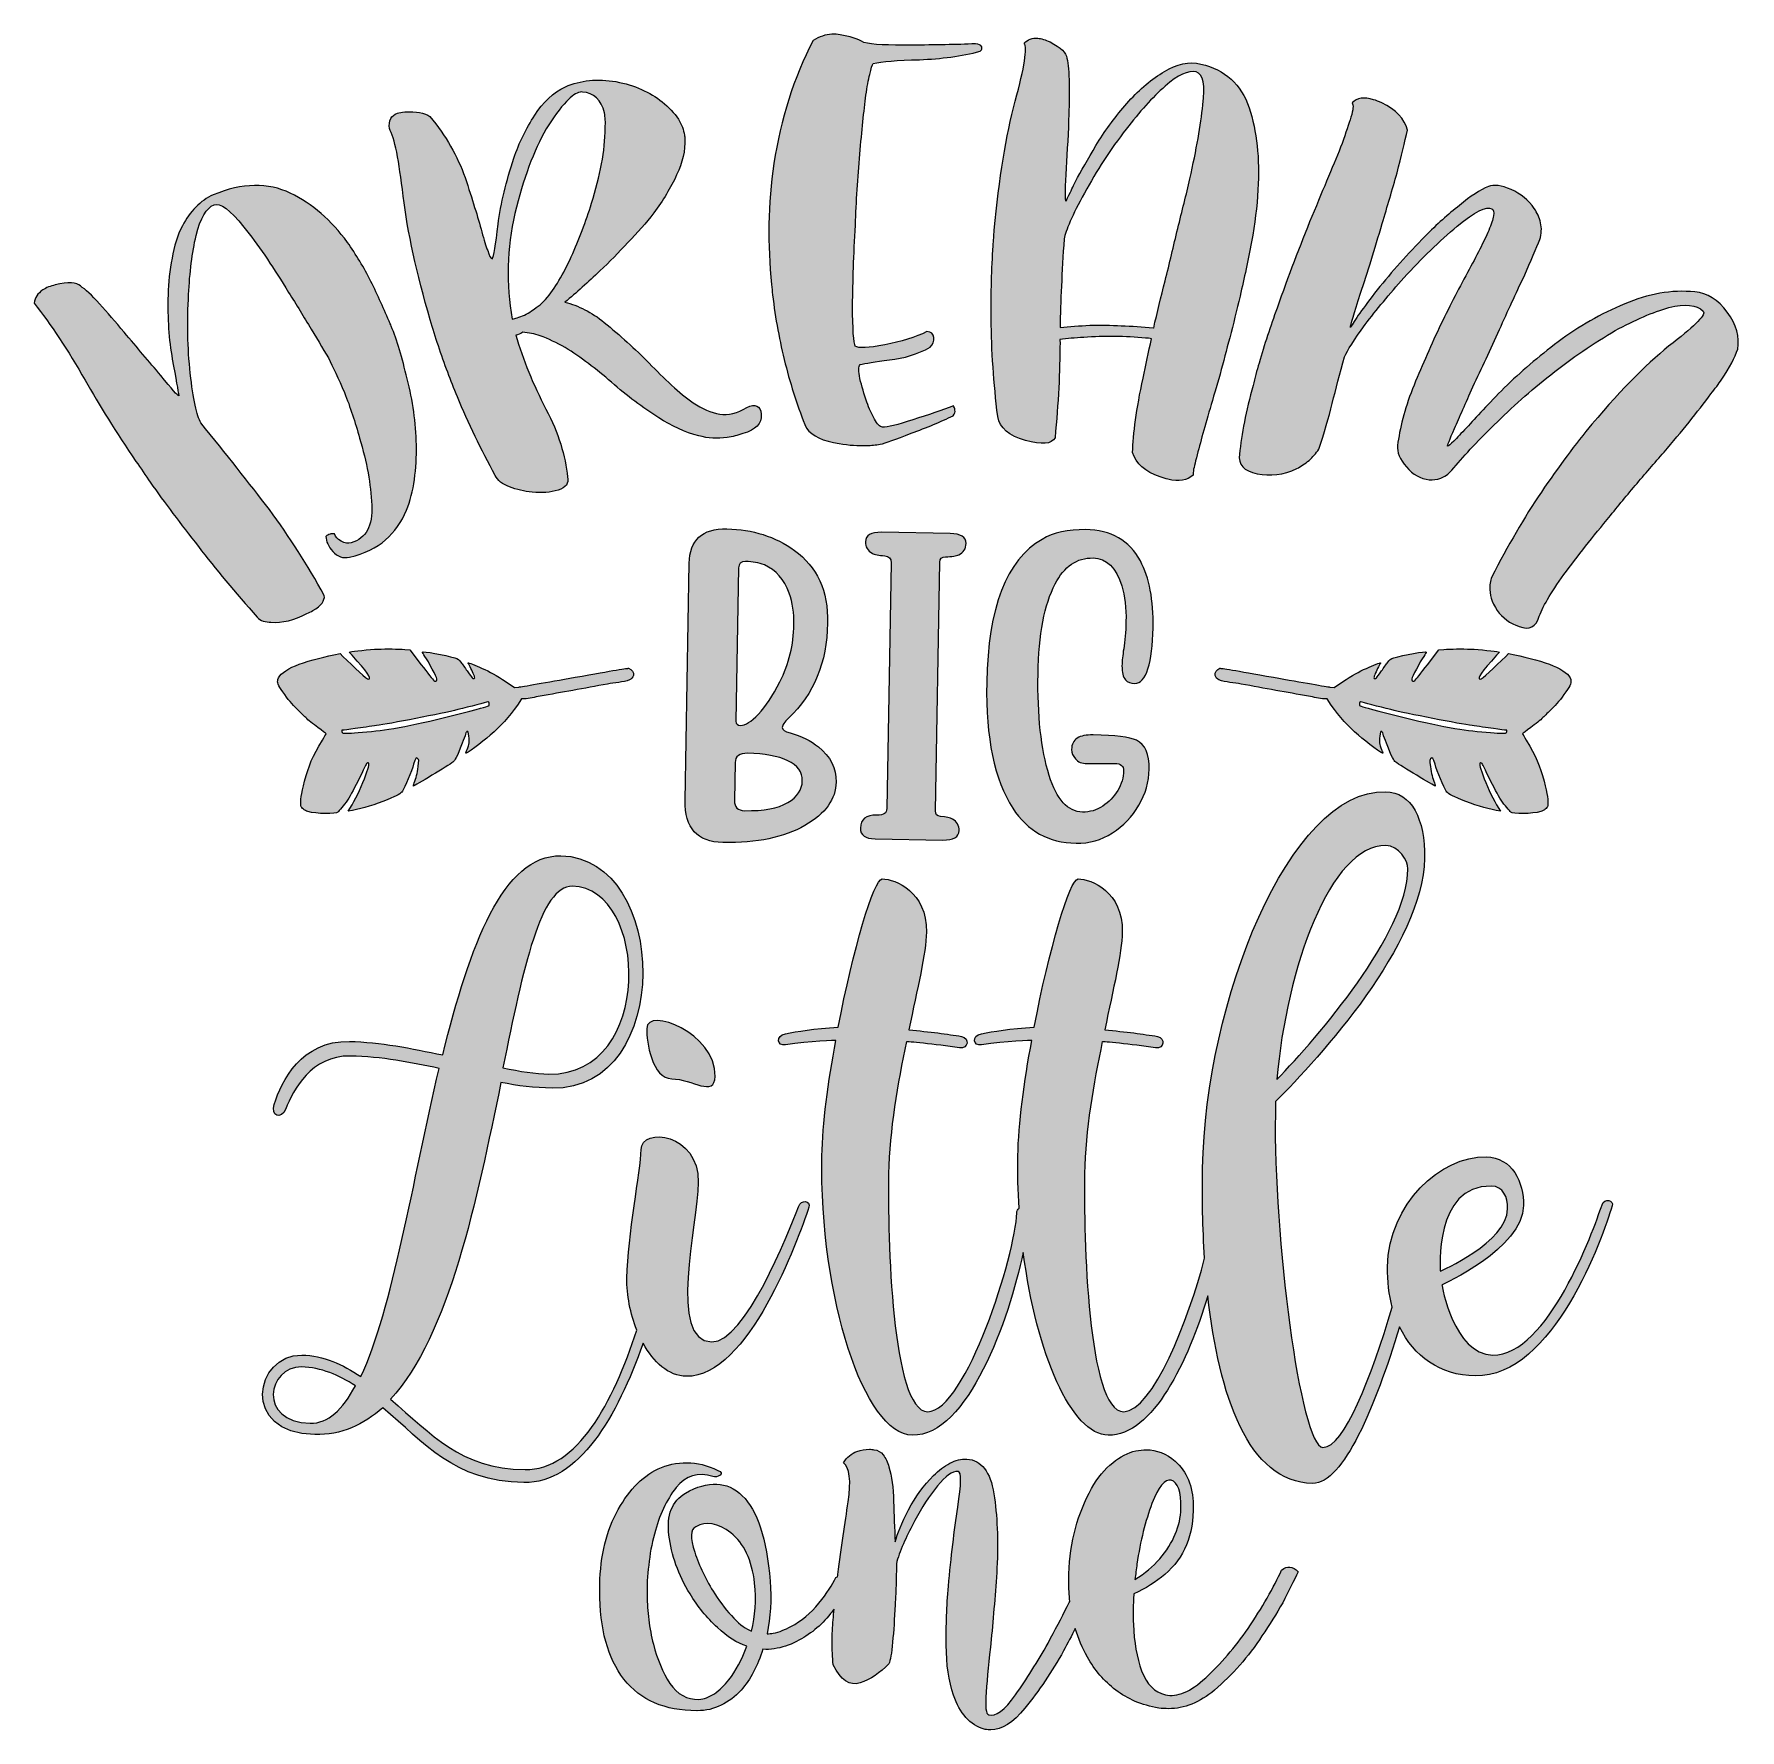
# Model space of a CAD drawing. Header units: inches. Extents: x 0.32 to 5.77, y -5.65 to -0.23.
import ezdxf

# ---------------------------------------------------------------- set-up
doc = ezdxf.new("R2010")
doc.units = ezdxf.units.IN
doc.header["$MEASUREMENT"] = 0
doc.layers.add('Layer 1', color=7, linetype='Continuous')

# ---------------------------------------------------------------- blocks, each defined once
blk = doc.blocks.new('block 2')
at = {"layer": 'Layer 1', "lineweight": 0}
for points, knots in [([(2.7647, -3.9773), (2.7322, -4.0642), (2.5936, -4.4114), (2.4879, -4.4096), (2.3455, -4.4071), (2.4423, -4.0337), (2.4446, -3.8998), (2.4473, -3.742), (2.263, -3.7219), (2.2617, -3.7951), (2.2605, -3.8628), (2.2189, -4.0693), (2.2165, -4.2061), (2.2156, -4.2594), (2.227, -4.319), (2.2483, -4.3718), (2.1726, -4.6037), (2.0574, -4.8206), (1.8909, -4.8177), (1.6795, -4.814), (1.5954, -4.7056), (1.4606, -4.5929), (1.6488, -4.391), (1.7368, -3.9529), (1.8138, -3.5801), (1.8658, -3.5914), (1.9221, -3.5975), (1.9771, -3.5985), (2.3675, -3.6053), (2.3509, -2.8619), (2.0055, -2.8559), (1.8195, -2.8527), (1.7143, -3.1422), (1.6278, -3.4924), (1.5281, -3.4717), (1.4269, -3.451), (1.3297, -3.4493), (1.1747, -3.4466), (1.1118, -3.5765), (1.0893, -3.6503), (1.076, -3.6863), (1.111, -3.7007), (1.1257, -3.6647), (1.1493, -3.6048), (1.2077, -3.4937), (1.3317, -3.4959), (1.4332, -3.4977), (1.5259, -3.5165), (1.6158, -3.5353), (1.532, -3.8959), (1.467, -4.3051), (1.366, -4.5206), (1.3074, -4.4816), (1.2473, -4.453), (1.1768, -4.4518), (1.0274, -4.4492), (0.9793, -4.7018), (1.2189, -4.706), (1.3035, -4.7074), (1.3746, -4.6742), (1.4361, -4.6201), (1.5709, -4.7328), (1.6604, -4.855), (1.8873, -4.859), (2.0622, -4.862), (2.1858, -4.6477), (2.2681, -4.4137), (2.3015, -4.4745), (2.3495, -4.5185), (2.407, -4.5195), (2.6043, -4.523), (2.7643, -4.0816), (2.7985, -3.9793), (2.8045, -3.9583), (2.7736, -3.9521), (2.7647, -3.9773)], [0, 0, 0, 0, 1, 1, 1, 2, 2, 2, 3, 3, 3, 4, 4, 4, 5, 5, 5, 6, 6, 6, 7, 7, 7, 8, 8, 8, 9, 9, 9, 10, 10, 10, 11, 11, 11, 12, 12, 12, 13, 13, 13, 14, 14, 14, 15, 15, 15, 16, 16, 16, 17, 17, 17, 18, 18, 18, 19, 19, 19, 20, 20, 20, 21, 21, 21, 22, 22, 22, 23, 23, 23, 24, 24, 24, 25, 25, 25, 25]), ([(2.0419, -2.9531), (2.2858, -2.9574), (2.3048, -3.5594), (1.9666, -3.5535), (1.9243, -3.5528), (1.8751, -3.545), (1.8203, -3.5337), (1.8851, -3.2124), (1.9404, -2.9513), (2.0419, -2.9531)], [0, 0, 0, 0, 1, 1, 1, 2, 2, 2, 3, 3, 3, 3]), ([(1.204, -4.6695), (1.0349, -4.6665), (1.0676, -4.4878), (1.1762, -4.4897), (1.2396, -4.4908), (1.2956, -4.5159), (1.3485, -4.5496), (1.3077, -4.6265), (1.2618, -4.6705), (1.204, -4.6695)], [0, 0, 0, 0, 1, 1, 1, 2, 2, 2, 3, 3, 3, 3])]:
    blk.add_open_spline(points, degree=3, knots=knots, dxfattribs=at)
blk = doc.blocks.new('block 3')
at = {"layer": 'Layer 1', "lineweight": 0}
for points, knots in [([(5.334, -3.9711), (5.3057, -4.0553), (5.1606, -4.4545), (4.9844, -4.4515), (4.859, -4.4493), (4.8219, -4.2273), (4.8219, -4.2273), (4.8219, -4.2273), (5.0805, -4.1119), (5.0829, -3.9738), (5.0842, -3.8991), (5.0462, -3.8195), (4.963, -3.8181), (4.8192, -3.8156), (4.6516, -3.9677), (4.6481, -4.1693), (4.6473, -4.2154), (4.6526, -4.2589), (4.6633, -4.2984), (4.5949, -4.5238), (4.51, -4.7479), (4.4417, -4.7467), (4.3684, -4.7455), (4.283, -4.0602), (4.2896, -3.6824), (4.2898, -3.6684), (4.2901, -3.6557), (4.2903, -3.6416), (4.4309, -3.5002), (4.7615, -3.1394), (4.7663, -2.8645), (4.7685, -2.7377), (4.7249, -2.6523), (4.6417, -2.6509), (4.3316, -2.6455), (4.066, -3.3247), (4.0568, -3.8546), (4.0552, -3.9467), (4.0568, -4.0446), (4.0632, -4.1418), (4.0125, -4.3387), (3.897, -4.632), (3.8046, -4.6326), (3.6889, -4.6319), (3.6761, -4.0734), (3.6796, -3.8718), (3.682, -3.7323), (3.7086, -3.5833), (3.7363, -3.4499), (3.7363, -3.4499), (3.8264, -3.4571), (3.9066, -3.4697), (3.9347, -3.4745), (3.9396, -3.4379), (3.9128, -3.4332), (3.8679, -3.4254), (3.8116, -3.4187), (3.744, -3.4119), (3.7717, -3.2799), (3.799, -3.1676), (3.8002, -3.0999), (3.8025, -2.9702), (3.7017, -2.9304), (3.6594, -2.9297), (3.6326, -2.9292), (3.5652, -3.1579), (3.5186, -3.4038), (3.441, -3.4081), (3.3872, -3.417), (3.3504, -3.4248), (3.3165, -3.4313), (3.3244, -3.4653), (3.3498, -3.4601), (3.429, -3.4473), (3.5108, -3.4459), (3.5108, -3.4459), (3.4859, -3.5794), (3.4681, -3.7131), (3.4663, -3.8146), (3.4653, -3.8709), (3.4667, -3.927), (3.4701, -3.982), (3.4658, -3.9854), (3.4628, -3.9906), (3.4627, -3.9974), (3.4604, -4.1271), (3.2994, -4.6318), (3.1781, -4.6326), (3.0625, -4.6319), (3.0497, -4.0734), (3.0532, -3.8718), (3.0556, -3.7323), (3.0822, -3.5833), (3.1099, -3.4499), (3.1099, -3.4499), (3.2, -3.4571), (3.2801, -3.4697), (3.3082, -3.4745), (3.3131, -3.4379), (3.2864, -3.4332), (3.2414, -3.4254), (3.1851, -3.4187), (3.1176, -3.4119), (3.1453, -3.2799), (3.1726, -3.1676), (3.1738, -3.0999), (3.176, -2.9702), (3.0752, -2.9304), (3.0329, -2.9297), (3.0062, -2.9292), (2.9387, -3.1579), (2.8922, -3.4038), (2.8145, -3.4081), (2.7608, -3.417), (2.724, -3.4248), (2.6901, -3.4313), (2.6979, -3.4653), (2.7234, -3.4601), (2.8026, -3.4473), (2.8844, -3.4459), (2.8844, -3.4459), (2.8595, -3.5794), (2.8417, -3.7131), (2.8399, -3.8146), (2.832, -4.2684), (2.9752, -4.7051), (3.1289, -4.7078), (3.3069, -4.7109), (3.4374, -4.3376), (3.4837, -4.1236), (3.5258, -4.4482), (3.6375, -4.7058), (3.7553, -4.7078), (3.8986, -4.7103), (4.0111, -4.4688), (4.0737, -4.2628), (4.1087, -4.5793), (4.2023, -4.8582), (4.4086, -4.8618), (4.5075, -4.8635), (4.6091, -4.6141), (4.6866, -4.3617), (4.732, -4.4559), (4.8157, -4.5162), (4.9283, -4.5182), (5.1791, -4.5225), (5.3364, -4.0741), (5.3663, -3.9745), (5.3723, -3.9577), (5.3414, -3.9487), (5.334, -3.9711)], [0, 0, 0, 0, 1, 1, 1, 2, 2, 2, 3, 3, 3, 4, 4, 4, 5, 5, 5, 6, 6, 6, 7, 7, 7, 8, 8, 8, 9, 9, 9, 10, 10, 10, 11, 11, 11, 12, 12, 12, 13, 13, 13, 14, 14, 14, 15, 15, 15, 16, 16, 16, 17, 17, 17, 18, 18, 18, 19, 19, 19, 20, 20, 20, 21, 21, 21, 22, 22, 22, 23, 23, 23, 24, 24, 24, 25, 25, 25, 26, 26, 26, 27, 27, 27, 28, 28, 28, 29, 29, 29, 30, 30, 30, 31, 31, 31, 32, 32, 32, 33, 33, 33, 34, 34, 34, 35, 35, 35, 36, 36, 36, 37, 37, 37, 38, 38, 38, 39, 39, 39, 40, 40, 40, 41, 41, 41, 42, 42, 42, 43, 43, 43, 44, 44, 44, 45, 45, 45, 46, 46, 46, 47, 47, 47, 48, 48, 48, 49, 49, 49, 50, 50, 50, 50]), ([(4.6429, -2.8229), (4.6838, -2.8236), (4.714, -2.8721), (4.7135, -2.8975), (4.7099, -3.1089), (4.4265, -3.4325), (4.2944, -3.5712), (4.3245, -3.2164), (4.4653, -2.8198), (4.6429, -2.8229)], [0, 0, 0, 0, 1, 1, 1, 2, 2, 2, 3, 3, 3, 3]), ([(4.9797, -3.9114), (5.0178, -3.9121), (5.0327, -3.9462), (5.032, -3.9842), (5.0301, -4.0913), (4.8171, -4.1835), (4.8171, -4.1835), (4.8171, -4.1835), (4.7951, -3.9082), (4.9797, -3.9114)], [0, 0, 0, 0, 1, 1, 1, 2, 2, 2, 3, 3, 3, 3])]:
    blk.add_open_spline(points, degree=3, knots=knots, dxfattribs=at)
blk = doc.blocks.new('block 4')
at = {"layer": 'Layer 1', "lineweight": 0}
for points, knots in [([(1.5013, -0.747), (1.5149, -0.8615), (1.544, -0.9934), (1.5877, -1.1428), (1.6038, -1.1979), (1.6225, -1.2538), (1.6437, -1.3105), (1.6533, -1.3363), (1.6637, -1.3624), (1.6749, -1.3888), (1.7093, -1.4735), (1.75, -1.5571), (1.7958, -1.64), (1.8029, -1.6561), (1.8183, -1.6681), (1.8415, -1.6762), (1.864, -1.6857), (1.8879, -1.6913), (1.9135, -1.6932), (1.9447, -1.6966), (1.9724, -1.6946), (1.997, -1.6869), (2.0217, -1.6792), (2.0316, -1.6654), (2.0268, -1.645), (2.0202, -1.578), (1.998, -1.5053), (1.9576, -1.4278), (1.9168, -1.3492), (1.8841, -1.2706), (1.8611, -1.1912), (1.8678, -1.1903), (1.8753, -1.1875), (1.8837, -1.1826), (1.9023, -1.1839), (1.9208, -1.1877), (1.9392, -1.1938), (1.9655, -1.2034), (1.9923, -1.216), (2.0195, -1.2314), (2.0687, -1.2626), (2.1181, -1.2994), (2.1672, -1.342), (2.2167, -1.3856), (2.2669, -1.4234), (2.3182, -1.4555), (2.3598, -1.4829), (2.4025, -1.5021), (2.4466, -1.5133), (2.4758, -1.5216), (2.5059, -1.5234), (2.5374, -1.5186), (2.5537, -1.5162), (2.5704, -1.5121), (2.5875, -1.5064), (2.6287, -1.4941), (2.6484, -1.4742), (2.6462, -1.4456), (2.6462, -1.4451), (2.6461, -1.4445), (2.646, -1.444), (2.6428, -1.4167), (2.6273, -1.4096), (2.5998, -1.4231), (2.5694, -1.4415), (2.5408, -1.4485), (2.5133, -1.4438), (2.4846, -1.4393), (2.4563, -1.4273), (2.428, -1.4076), (2.4056, -1.3925), (2.3828, -1.3738), (2.3595, -1.3513), (2.335, -1.3291), (2.3111, -1.3058), (2.2879, -1.2813), (2.2422, -1.2356), (2.1942, -1.192), (2.1437, -1.1507), (2.1035, -1.1182), (2.0615, -1.0968), (2.0182, -1.0865), (2.0551, -1.0563), (2.0924, -1.0228), (2.1304, -0.9859), (2.1606, -0.9575), (2.1902, -0.9275), (2.2193, -0.8957), (2.25, -0.8648), (2.2777, -0.8332), (2.3021, -0.8009), (2.3323, -0.7608), (2.3569, -0.7204), (2.3754, -0.6796), (2.3941, -0.6398), (2.4032, -0.6012), (2.4021, -0.5635), (2.4015, -0.5597), (2.401, -0.5559), (2.4004, -0.5521), (2.3978, -0.5347), (2.3915, -0.5178), (2.3814, -0.5015), (2.3677, -0.4813), (2.3503, -0.4628), (2.329, -0.4461), (2.2899, -0.4145), (2.2407, -0.3926), (2.1815, -0.3814), (2.1226, -0.3712), (2.0682, -0.3769), (2.02, -0.3978), (1.981, -0.4167), (1.948, -0.4472), (1.9218, -0.4889), (1.894, -0.531), (1.8719, -0.5766), (1.8555, -0.6256), (1.8302, -0.6997), (1.8136, -0.7704), (1.8046, -0.8373), (1.7971, -0.9039), (1.7915, -0.9408), (1.7863, -0.9481), (1.7812, -0.9462), (1.7763, -0.9374), (1.7714, -0.9216), (1.7655, -0.9073), (1.7593, -0.8873), (1.7529, -0.8616), (1.7399, -0.8149), (1.7221, -0.757), (1.6992, -0.688), (1.6748, -0.6195), (1.6379, -0.5542), (1.5868, -0.4931), (1.5697, -0.4812), (1.543, -0.4759), (1.5066, -0.4777), (1.4968, -0.4787), (1.4889, -0.4802), (1.4829, -0.4823), (1.4632, -0.489), (1.4546, -0.5055), (1.457, -0.5314), (1.474, -0.5605), (1.4878, -0.6326), (1.5013, -0.747)], [0, 0, 0, 0, 1, 1, 1, 2, 2, 2, 3, 3, 3, 4, 4, 4, 5, 5, 5, 6, 6, 6, 7, 7, 7, 8, 8, 8, 9, 9, 9, 10, 10, 10, 11, 11, 11, 12, 12, 12, 13, 13, 13, 14, 14, 14, 15, 15, 15, 16, 16, 16, 17, 17, 17, 18, 18, 18, 19, 19, 19, 20, 20, 20, 21, 21, 21, 22, 22, 22, 23, 23, 23, 24, 24, 24, 25, 25, 25, 26, 26, 26, 27, 27, 27, 28, 28, 28, 29, 29, 29, 30, 30, 30, 31, 31, 31, 32, 32, 32, 33, 33, 33, 34, 34, 34, 35, 35, 35, 36, 36, 36, 37, 37, 37, 38, 38, 38, 39, 39, 39, 40, 40, 40, 41, 41, 41, 42, 42, 42, 43, 43, 43, 44, 44, 44, 45, 45, 45, 46, 46, 46, 47, 47, 47, 48, 48, 48, 49, 49, 49, 49]), ([(1.8583, -0.803), (1.8847, -0.6926), (1.9189, -0.6023), (1.9586, -0.5326), (1.981, -0.4954), (2.0027, -0.466), (2.0233, -0.4445), (2.0401, -0.4272), (2.0546, -0.4172), (2.0668, -0.4146), (2.0683, -0.4143), (2.0707, -0.4144), (2.074, -0.4148), (2.1111, -0.417), (2.1345, -0.4394), (2.1445, -0.4812), (2.1473, -0.4952), (2.1482, -0.5113), (2.1472, -0.5295), (2.1466, -0.6027), (2.1311, -0.6827), (2.1033, -0.7702), (2.0853, -0.8284), (2.0636, -0.8854), (2.0387, -0.9415), (2.0135, -0.9965), (1.9864, -1.0417), (1.9567, -1.0774), (1.9482, -1.0877), (1.9332, -1.0999), (1.9119, -1.114), (1.8965, -1.1242), (1.8811, -1.1317), (1.8655, -1.1364), (1.8603, -1.1379), (1.8551, -1.1395), (1.8499, -1.1411), (1.8306, -1.0273), (1.8321, -0.9145), (1.8583, -0.803)], [0, 0, 0, 0, 1, 1, 1, 2, 2, 2, 3, 3, 3, 4, 4, 4, 5, 5, 5, 6, 6, 6, 7, 7, 7, 8, 8, 8, 9, 9, 9, 10, 10, 10, 11, 11, 11, 12, 12, 12, 13, 13, 13, 13])]:
    blk.add_open_spline(points, degree=3, knots=knots, dxfattribs=at)
blk = doc.blocks.new('block 5')
at = {"layer": 'Layer 1', "lineweight": 0}
for points, knots in [([(3.4904, -1.5282), (3.5428, -1.5428), (3.5742, -1.5405), (3.5853, -1.5197), (3.5954, -1.4089), (3.6009, -1.3074), (3.6011, -1.2153), (3.6003, -1.2118), (3.6, -1.2085), (3.6005, -1.2052), (3.624, -1.2027), (3.6494, -1.2005), (3.6768, -1.199), (3.7435, -1.1943), (3.8095, -1.1949), (3.8743, -1.2008), (3.8808, -1.201), (3.8873, -1.2017), (3.8937, -1.203), (3.8837, -1.2459), (3.8747, -1.2879), (3.8665, -1.3289), (3.8454, -1.4281), (3.8346, -1.5073), (3.8333, -1.5666), (3.8439, -1.6025), (3.8731, -1.6281), (3.9211, -1.6449), (3.9298, -1.6481), (3.9381, -1.6506), (3.9459, -1.6525), (3.9817, -1.6611), (4.0083, -1.6567), (4.0263, -1.6387), (4.0263, -1.6296), (4.029, -1.6144), (4.0346, -1.593), (4.0413, -1.5675), (4.048, -1.5419), (4.0547, -1.5163), (4.07, -1.4623), (4.0894, -1.3957), (4.1129, -1.3165), (4.1232, -1.2776), (4.1334, -1.2387), (4.1436, -1.1998), (4.1551, -1.1562), (4.1661, -1.1118), (4.1765, -1.0667), (4.1903, -1.0089), (4.2026, -0.9512), (4.2132, -0.8937), (4.2238, -0.8361), (4.2308, -0.7805), (4.234, -0.7267), (4.2398, -0.6271), (4.2306, -0.5396), (4.2054, -0.4646), (4.1804, -0.3898), (4.1284, -0.3424), (4.0517, -0.325), (4.0133, -0.3164), (3.9741, -0.3243), (3.9351, -0.3488), (3.8945, -0.373), (3.8566, -0.4048), (3.8213, -0.444), (3.7861, -0.4832), (3.7544, -0.5248), (3.726, -0.5687), (3.699, -0.6139), (3.6763, -0.6537), (3.6575, -0.688), (3.6481, -0.7057), (3.6404, -0.7214), (3.6345, -0.7351), (3.6271, -0.7486), (3.6224, -0.758), (3.6204, -0.7633), (3.6163, -0.7618), (3.6161, -0.7335), (3.6196, -0.6784), (3.623, -0.6245), (3.6261, -0.5661), (3.6287, -0.5032), (3.6304, -0.4624), (3.6309, -0.4243), (3.6303, -0.3887), (3.6297, -0.3521), (3.6273, -0.3247), (3.623, -0.3065), (3.6216, -0.2898), (3.6039, -0.2723), (3.5693, -0.2545), (3.5542, -0.2475), (3.5411, -0.2436), (3.5301, -0.2426), (3.5128, -0.2411), (3.4981, -0.2465), (3.4862, -0.2588), (3.4977, -0.273), (3.4874, -0.3346), (3.4578, -0.4438), (3.4281, -0.5531), (3.4063, -0.6907), (3.3908, -0.8563), (3.3897, -0.8727), (3.3886, -0.8892), (3.3874, -0.9057), (3.3824, -0.9793), (3.3804, -1.0575), (3.381, -1.1403), (3.3816, -1.2409), (3.3891, -1.3446), (3.4018, -1.4517), (3.4083, -1.4888), (3.438, -1.5137), (3.4904, -1.5282)], [0, 0, 0, 0, 1, 1, 1, 2, 2, 2, 3, 3, 3, 4, 4, 4, 5, 5, 5, 6, 6, 6, 7, 7, 7, 8, 8, 8, 9, 9, 9, 10, 10, 10, 11, 11, 11, 12, 12, 12, 13, 13, 13, 14, 14, 14, 15, 15, 15, 16, 16, 16, 17, 17, 17, 18, 18, 18, 19, 19, 19, 20, 20, 20, 21, 21, 21, 22, 22, 22, 23, 23, 23, 24, 24, 24, 25, 25, 25, 26, 26, 26, 27, 27, 27, 28, 28, 28, 29, 29, 29, 30, 30, 30, 31, 31, 31, 32, 32, 32, 33, 33, 33, 34, 34, 34, 35, 35, 35, 36, 36, 36, 37, 37, 37, 38, 38, 38, 39, 39, 39, 39]), ([(3.6143, -0.884), (3.6189, -0.858), (3.6399, -0.8089), (3.6794, -0.7374), (3.7174, -0.6669), (3.7617, -0.5986), (3.8128, -0.5329), (3.8545, -0.4781), (3.8962, -0.4325), (3.9372, -0.3961), (3.9782, -0.3597), (4.0115, -0.3447), (4.0359, -0.3505), (4.0587, -0.3572), (4.066, -0.3925), (4.0577, -0.4559), (4.051, -0.5197), (4.037, -0.5984), (4.0164, -0.6919), (4.0045, -0.7423), (3.9915, -0.7953), (3.9773, -0.8508), (3.9644, -0.9067), (3.951, -0.9624), (3.937, -1.018), (3.9238, -1.0692), (3.9117, -1.1196), (3.9005, -1.169), (3.8998, -1.1689), (3.8992, -1.1687), (3.8986, -1.1686), (3.8307, -1.1618), (3.7631, -1.159), (3.6962, -1.1601), (3.6632, -1.1618), (3.6316, -1.1642), (3.6014, -1.167), (3.6027, -1.0851), (3.6069, -0.9907), (3.6143, -0.884)], [0, 0, 0, 0, 1, 1, 1, 2, 2, 2, 3, 3, 3, 4, 4, 4, 5, 5, 5, 6, 6, 6, 7, 7, 7, 8, 8, 8, 9, 9, 9, 10, 10, 10, 11, 11, 11, 12, 12, 12, 13, 13, 13, 13])]:
    blk.add_open_spline(points, degree=3, knots=knots, dxfattribs=at)
blk = doc.blocks.new('block 6')
at = {"layer": 'Layer 1', "lineweight": 0}
for points, knots in [([(2.5233, -2.8134), (2.6323, -2.8153), (2.7196, -2.7972), (2.7853, -2.759), (2.8511, -2.7209), (2.8844, -2.6746), (2.8853, -2.6201), (2.8861, -2.5759), (2.8672, -2.5384), (2.8287, -2.5077), (2.805, -2.4884), (2.7748, -2.4734), (2.738, -2.4629), (2.7214, -2.4583), (2.7131, -2.4526), (2.7132, -2.4457), (2.7133, -2.4385), (2.72, -2.4285), (2.7331, -2.4158), (2.8143, -2.3391), (2.8559, -2.2379), (2.8581, -2.1121), (2.8599, -2.0091), (2.8246, -1.9316), (2.7521, -1.8797), (2.6902, -1.8353), (2.6182, -1.8123), (2.5362, -1.8109), (2.4573, -1.8095), (2.4171, -1.8462), (2.4158, -1.9208), (2.4158, -1.9208), (2.4026, -2.6793), (2.4026, -2.6793), (2.4011, -2.7672), (2.4413, -2.8119), (2.5233, -2.8134)], [0, 0, 0, 0, 1, 1, 1, 2, 2, 2, 3, 3, 3, 4, 4, 4, 5, 5, 5, 6, 6, 6, 7, 7, 7, 8, 8, 8, 9, 9, 9, 10, 10, 10, 11, 11, 11, 12, 12, 12, 12]), ([(2.5733, -1.9358), (2.5736, -1.9221), (2.581, -1.9151), (2.5956, -1.915), (2.6184, -1.9154), (2.6385, -1.9191), (2.6559, -1.9263), (2.693, -1.942), (2.7196, -1.9721), (2.7355, -2.0166), (2.7462, -2.0468), (2.7511, -2.0802), (2.7505, -2.1167), (2.7494, -2.1806), (2.7344, -2.2418), (2.7055, -2.3001), (2.6832, -2.3443), (2.6604, -2.3786), (2.637, -2.4029), (2.6136, -2.4272), (2.5946, -2.4392), (2.58, -2.4389), (2.5697, -2.4387), (2.5646, -2.4344), (2.5648, -2.4258), (2.5648, -2.4258), (2.5733, -1.9358), (2.5733, -1.9358)], [0, 0, 0, 0, 1, 1, 1, 2, 2, 2, 3, 3, 3, 4, 4, 4, 5, 5, 5, 6, 6, 6, 7, 7, 7, 8, 8, 8, 9, 9, 9, 9]), ([(2.5625, -2.5578), (2.5628, -2.5376), (2.5763, -2.5277), (2.6029, -2.5282), (2.657, -2.5291), (2.6997, -2.5371), (2.731, -2.552), (2.7623, -2.5669), (2.7777, -2.5883), (2.7772, -2.6162), (2.7767, -2.6446), (2.7612, -2.6678), (2.7306, -2.6859), (2.7, -2.7041), (2.654, -2.7126), (2.5927, -2.7116), (2.5708, -2.7112), (2.56, -2.7005), (2.5604, -2.6794), (2.5604, -2.6794), (2.5625, -2.5578), (2.5625, -2.5578)], [0, 0, 0, 0, 1, 1, 1, 2, 2, 2, 3, 3, 3, 4, 4, 4, 5, 5, 5, 6, 6, 6, 7, 7, 7, 7])]:
    blk.add_open_spline(points, degree=3, knots=knots, dxfattribs=at)
blk = doc.blocks.new('block 7')
at = {"layer": 'Layer 1', "lineweight": 0}
for points, knots in [([(4.3096, -5.1393), (4.2975, -5.1657), (4.2821, -5.1954), (4.2633, -5.2285), (4.2446, -5.2604), (4.2242, -5.2929), (4.2022, -5.3259), (4.1604, -5.3865), (4.1152, -5.4388), (4.0668, -5.4828), (4.0183, -5.528), (3.9754, -5.5462), (3.938, -5.5373), (3.9038, -5.5296), (3.8785, -5.5043), (3.862, -5.4613), (3.8465, -5.4184), (3.8378, -5.3689), (3.8356, -5.3127), (3.8345, -5.2808), (3.835, -5.2488), (3.8372, -5.2169), (3.8372, -5.2169), (3.8372, -5.2152), (3.8372, -5.2152), (3.8746, -5.1977), (3.9077, -5.1767), (3.9363, -5.1525), (3.998, -5.1007), (4.0282, -5.027), (4.0272, -4.9312), (4.026, -4.8706), (4.0068, -4.8238), (3.9693, -4.7908), (3.9407, -4.7666), (3.9099, -4.7544), (3.8769, -4.7544), (3.8658, -4.7544), (3.8548, -4.7555), (3.8438, -4.7577), (3.8185, -4.7633), (3.7937, -4.7759), (3.7695, -4.7957), (3.7441, -4.8155), (3.7216, -4.8431), (3.7018, -4.8783), (3.6577, -4.9576), (3.6335, -5.0484), (3.6291, -5.1508), (3.6291, -5.1508), (3.6291, -5.1756), (3.6291, -5.1756), (3.6291, -5.1973), (3.6303, -5.2184), (3.6325, -5.2388), (3.6298, -5.2441), (3.6271, -5.2493), (3.6241, -5.2549), (3.6054, -5.2923), (3.585, -5.3314), (3.563, -5.3722), (3.5289, -5.4327), (3.4942, -5.4878), (3.459, -5.5373), (3.4237, -5.5869), (3.3951, -5.6083), (3.3731, -5.6017), (3.3643, -5.5995), (3.3615, -5.5753), (3.3648, -5.5291), (3.3681, -5.4828), (3.3736, -5.4267), (3.3813, -5.3606), (3.3846, -5.3243), (3.3879, -5.2868), (3.3913, -5.2483), (3.3946, -5.2097), (3.3973, -5.1712), (3.3995, -5.1327), (3.4039, -5.0435), (3.4006, -4.9642), (3.3896, -4.8948), (3.3786, -4.8244), (3.35, -4.7875), (3.3037, -4.7842), (3.285, -4.7831), (3.2668, -4.7875), (3.2492, -4.7974), (3.2305, -4.8073), (3.2129, -4.8205), (3.1964, -4.837), (3.1655, -4.8679), (3.1391, -4.9042), (3.1171, -4.946), (3.095, -4.989), (3.0807, -5.0231), (3.0741, -5.0484), (3.0719, -5.0055), (3.0703, -4.9625), (3.0692, -4.9196), (3.0681, -4.8756), (3.0631, -4.8387), (3.0543, -4.8089), (3.0499, -4.7935), (3.0438, -4.7809), (3.0361, -4.7709), (3.0284, -4.761), (3.0185, -4.7555), (3.0064, -4.7544), (3.002, -4.7533), (2.997, -4.7528), (2.9915, -4.7528), (2.9783, -4.7528), (2.9651, -4.755), (2.9519, -4.7594), (2.9343, -4.766), (2.92, -4.7781), (2.909, -4.7957), (2.9288, -4.8111), (2.9337, -4.853), (2.9238, -4.9212), (2.9139, -4.9884), (2.9029, -5.0655), (2.8908, -5.1525), (2.8904, -5.1552), (2.8902, -5.1581), (2.8898, -5.1608), (2.8879, -5.1613), (2.8861, -5.1618), (2.8842, -5.1624), (2.8743, -5.1855), (2.8561, -5.2131), (2.8297, -5.245), (2.8043, -5.2769), (2.7746, -5.3017), (2.7405, -5.3193), (2.7229, -5.3292), (2.7042, -5.3364), (2.6843, -5.3408), (2.6777, -5.3419), (2.6711, -5.3424), (2.6645, -5.3424), (2.6755, -5.2896), (2.6788, -5.2334), (2.6744, -5.174), (2.6634, -5.0385), (2.6337, -4.9477), (2.5852, -4.9014), (2.5368, -4.8541), (2.4762, -4.8513), (2.4035, -4.8932), (2.3606, -4.9185), (2.343, -4.9631), (2.3507, -5.027), (2.3584, -5.0908), (2.381, -5.1536), (2.4184, -5.2152), (2.4426, -5.2549), (2.4718, -5.2907), (2.506, -5.3226), (2.5368, -5.3523), (2.5682, -5.3722), (2.6001, -5.3821), (2.5836, -5.4261), (2.5643, -5.4619), (2.5423, -5.4894), (2.528, -5.5082), (2.5126, -5.523), (2.496, -5.534), (2.4795, -5.545), (2.463, -5.5511), (2.4465, -5.5522), (2.409, -5.5533), (2.3782, -5.5362), (2.354, -5.501), (2.3309, -5.4658), (2.3132, -5.4239), (2.3011, -5.3755), (2.2945, -5.3501), (2.2896, -5.3243), (2.2863, -5.2978), (2.283, -5.2703), (2.2813, -5.245), (2.2813, -5.2219), (2.2802, -5.1899), (2.2819, -5.1569), (2.2863, -5.1228), (2.2896, -5.0886), (2.2956, -5.0556), (2.3044, -5.0236), (2.3199, -4.9642), (2.343, -4.9146), (2.3738, -4.875), (2.4046, -4.8365), (2.4437, -4.8249), (2.4911, -4.8403), (2.4988, -4.8425), (2.5065, -4.8409), (2.5142, -4.8354), (2.5219, -4.8299), (2.5197, -4.8249), (2.5076, -4.8205), (2.4735, -4.804), (2.4404, -4.7957), (2.4085, -4.7957), (2.3755, -4.7957), (2.3446, -4.8023), (2.316, -4.8155), (2.262, -4.842), (2.2174, -4.8893), (2.1822, -4.9576), (2.147, -5.0259), (2.1294, -5.1079), (2.1294, -5.2037), (2.1294, -5.2037), (2.1294, -5.2053), (2.1294, -5.2053), (2.1294, -5.3265), (2.1552, -5.4206), (2.207, -5.4878), (2.2598, -5.555), (2.3375, -5.5885), (2.4399, -5.5885), (2.4399, -5.5885), (2.4415, -5.5885), (2.4415, -5.5885), (2.469, -5.5885), (2.4944, -5.5825), (2.5175, -5.5704), (2.5417, -5.5594), (2.5632, -5.5434), (2.5819, -5.5225), (2.6117, -5.4883), (2.6348, -5.4448), (2.6513, -5.392), (2.6634, -5.3931), (2.6755, -5.3925), (2.6876, -5.3903), (2.7119, -5.387), (2.7355, -5.3793), (2.7587, -5.3672), (2.8005, -5.3463), (2.8368, -5.3166), (2.8677, -5.278), (2.8716, -5.2731), (2.8751, -5.2682), (2.8788, -5.2633), (2.8779, -5.2748), (2.8767, -5.2862), (2.8759, -5.2978), (2.8737, -5.321), (2.8726, -5.3441), (2.8726, -5.3672), (2.8726, -5.3925), (2.8737, -5.4173), (2.8759, -5.4415), (2.9001, -5.4911), (2.9288, -5.5104), (2.9618, -5.4993), (2.9948, -5.4883), (3.0257, -5.468), (3.0543, -5.4382), (3.0587, -5.4283), (3.0626, -5.4052), (3.0659, -5.3689), (3.0692, -5.3336), (3.0719, -5.294), (3.0741, -5.2499), (3.0752, -5.2268), (3.0763, -5.2031), (3.0774, -5.1789), (3.0774, -5.1547), (3.078, -5.1321), (3.0791, -5.1112), (3.0857, -5.0914), (3.0939, -5.0699), (3.1039, -5.0468), (3.1138, -5.0248), (3.1248, -5.0027), (3.1369, -4.9807), (3.1589, -4.9389), (3.1831, -4.902), (3.2096, -4.87), (3.2349, -4.8381), (3.2569, -4.8227), (3.2756, -4.8238), (3.2866, -4.8249), (3.2861, -4.8629), (3.274, -4.9378), (3.263, -5.0127), (3.2531, -5.0969), (3.2443, -5.1905), (3.2387, -5.2543), (3.2365, -5.3171), (3.2376, -5.3788), (3.2376, -5.4404), (3.2453, -5.4938), (3.2608, -5.539), (3.2707, -5.5676), (3.2839, -5.5913), (3.3004, -5.61), (3.3158, -5.6287), (3.3362, -5.6414), (3.3615, -5.648), (3.3681, -5.6491), (3.3742, -5.6496), (3.3797, -5.6496), (3.4149, -5.6496), (3.4513, -5.6265), (3.4887, -5.5803), (3.5338, -5.5252), (3.5751, -5.4641), (3.6126, -5.3969), (3.6257, -5.3726), (3.638, -5.3487), (3.6498, -5.3253), (3.6594, -5.3576), (3.6722, -5.3882), (3.6886, -5.4168), (3.7117, -5.4586), (3.742, -5.4938), (3.7794, -5.5225), (3.8168, -5.5511), (3.8625, -5.5704), (3.9165, -5.5803), (3.9275, -5.5814), (3.938, -5.5819), (3.9479, -5.5819), (3.9985, -5.5819), (4.0475, -5.5621), (4.0949, -5.5225), (4.1521, -5.474), (4.2028, -5.4162), (4.2468, -5.349), (4.271, -5.3138), (4.2931, -5.2786), (4.3129, -5.2433), (4.3316, -5.207), (4.3481, -5.174), (4.3624, -5.1442), (4.3536, -5.1354), (4.3448, -5.1305), (4.336, -5.1294), (4.3272, -5.1283), (4.3184, -5.1316), (4.3096, -5.1393)], [0, 0, 0, 0, 1, 1, 1, 2, 2, 2, 3, 3, 3, 4, 4, 4, 5, 5, 5, 6, 6, 6, 7, 7, 7, 8, 8, 8, 9, 9, 9, 10, 10, 10, 11, 11, 11, 12, 12, 12, 13, 13, 13, 14, 14, 14, 15, 15, 15, 16, 16, 16, 17, 17, 17, 18, 18, 18, 19, 19, 19, 20, 20, 20, 21, 21, 21, 22, 22, 22, 23, 23, 23, 24, 24, 24, 25, 25, 25, 26, 26, 26, 27, 27, 27, 28, 28, 28, 29, 29, 29, 30, 30, 30, 31, 31, 31, 32, 32, 32, 33, 33, 33, 34, 34, 34, 35, 35, 35, 36, 36, 36, 37, 37, 37, 38, 38, 38, 39, 39, 39, 40, 40, 40, 41, 41, 41, 42, 42, 42, 43, 43, 43, 44, 44, 44, 45, 45, 45, 46, 46, 46, 47, 47, 47, 48, 48, 48, 49, 49, 49, 50, 50, 50, 51, 51, 51, 52, 52, 52, 53, 53, 53, 54, 54, 54, 55, 55, 55, 56, 56, 56, 57, 57, 57, 58, 58, 58, 59, 59, 59, 60, 60, 60, 61, 61, 61, 62, 62, 62, 63, 63, 63, 64, 64, 64, 65, 65, 65, 66, 66, 66, 67, 67, 67, 68, 68, 68, 69, 69, 69, 70, 70, 70, 71, 71, 71, 72, 72, 72, 73, 73, 73, 74, 74, 74, 75, 75, 75, 76, 76, 76, 77, 77, 77, 78, 78, 78, 79, 79, 79, 80, 80, 80, 81, 81, 81, 82, 82, 82, 83, 83, 83, 84, 84, 84, 85, 85, 85, 86, 86, 86, 87, 87, 87, 88, 88, 88, 89, 89, 89, 90, 90, 90, 91, 91, 91, 92, 92, 92, 93, 93, 93, 94, 94, 94, 95, 95, 95, 96, 96, 96, 97, 97, 97, 98, 98, 98, 99, 99, 99, 100, 100, 100, 101, 101, 101, 102, 102, 102, 103, 103, 103, 104, 104, 104, 105, 105, 105, 106, 106, 106, 107, 107, 107, 108, 108, 108, 109, 109, 109, 110, 110, 110, 111, 111, 111, 112, 112, 112, 113, 113, 113, 114, 114, 114, 115, 115, 115, 115]), ([(3.8471, -5.1195), (3.8581, -5.0457), (3.8741, -4.9813), (3.895, -4.9262), (3.9159, -4.8723), (3.9363, -4.8475), (3.9561, -4.8519), (3.9782, -4.8574), (3.9886, -4.8877), (3.9875, -4.9427), (3.9864, -4.9978), (3.9638, -5.0512), (3.9198, -5.1029), (3.8989, -5.1272), (3.8724, -5.1492), (3.8405, -5.169), (3.8427, -5.1525), (3.8449, -5.136), (3.8471, -5.1195)], [0, 0, 0, 0, 1, 1, 1, 2, 2, 2, 3, 3, 3, 4, 4, 4, 5, 5, 5, 6, 6, 6, 6]), ([(2.615, -5.3342), (2.5973, -5.3276), (2.5786, -5.3138), (2.5588, -5.2929), (2.5368, -5.2709), (2.5164, -5.245), (2.4977, -5.2152), (2.469, -5.1701), (2.4476, -5.1255), (2.4333, -5.0815), (2.4178, -5.0363), (2.419, -5.0094), (2.4366, -5.0005), (2.4696, -4.9818), (2.507, -4.9884), (2.5489, -5.0203), (2.5907, -5.0534), (2.616, -5.1068), (2.6249, -5.1806), (2.6304, -5.2345), (2.6271, -5.2857), (2.615, -5.3342)], [0, 0, 0, 0, 1, 1, 1, 2, 2, 2, 3, 3, 3, 4, 4, 4, 5, 5, 5, 6, 6, 6, 7, 7, 7, 7])]:
    blk.add_open_spline(points, degree=3, knots=knots, dxfattribs=at)
blk = doc.blocks.new('block 8')
at = {"layer": 'Layer 1', "lineweight": 0}
for points, knots in [([(5.2339, -2.292), (5.2306, -2.2778), (5.2097, -2.2614), (5.1772, -2.2482), (5.149, -2.2363), (5.0957, -2.2214), (5.0551, -2.2137), (5.0551, -2.2137), (5.0344, -2.2097), (5.0344, -2.2097), (5.0344, -2.2097), (5.026, -2.2184), (5.026, -2.2184), (4.9912, -2.2535), (4.9476, -2.2924), (4.9439, -2.2917), (4.9335, -2.2897), (4.9488, -2.2676), (4.9969, -2.2148), (4.9969, -2.2148), (5.0059, -2.2052), (5.0059, -2.2052), (5.0059, -2.2052), (5.0021, -2.2039), (5.0021, -2.2039), (4.9959, -2.202), (4.9392, -2.1963), (4.9144, -2.1953), (4.8865, -2.1941), (4.8499, -2.1945), (4.8281, -2.1963), (4.8281, -2.1963), (4.8116, -2.1976), (4.8116, -2.1976), (4.8116, -2.1976), (4.7757, -2.2449), (4.7757, -2.2449), (4.756, -2.2709), (4.7377, -2.2937), (4.7349, -2.2956), (4.7308, -2.2984), (4.7293, -2.2986), (4.7274, -2.2968), (4.7261, -2.2956), (4.7252, -2.2925), (4.7254, -2.29), (4.7259, -2.2847), (4.752, -2.2362), (4.7638, -2.2184), (4.7681, -2.2121), (4.7719, -2.2058), (4.7721, -2.2047), (4.7729, -2.2004), (4.6979, -2.2138), (4.6687, -2.223), (4.6569, -2.227), (4.6564, -2.2272), (4.6471, -2.2397), (4.6418, -2.2467), (4.6326, -2.2594), (4.6267, -2.268), (4.6207, -2.2766), (4.6146, -2.285), (4.6128, -2.2868), (4.6092, -2.2905), (4.6056, -2.2905), (4.6048, -2.2868), (4.6042, -2.2832), (4.612, -2.2646), (4.6193, -2.2515), (4.6227, -2.2455), (4.6257, -2.24), (4.6259, -2.2393), (4.6262, -2.2377), (4.6029, -2.2464), (4.5805, -2.2567), (4.5572, -2.267), (4.5352, -2.2796), (4.5042, -2.3), (4.5042, -2.3), (4.4777, -2.3176), (4.4777, -2.3176), (4.4777, -2.3176), (4.4638, -2.3163), (4.4638, -2.3163), (4.4561, -2.3155), (4.375, -2.3016), (4.2834, -2.2852), (4.1575, -2.2627), (4.1158, -2.2556), (4.1125, -2.2566), (4.1028, -2.2594), (4.0946, -2.2693), (4.0973, -2.28), (4.0988, -2.2858), (4.104, -2.2906), (4.1093, -2.293), (4.1299, -2.3021), (4.1585, -2.3027), (4.1804, -2.3068), (4.2173, -2.3136), (4.2541, -2.3204), (4.291, -2.327), (4.3259, -2.3333), (4.3607, -2.3396), (4.3956, -2.3457), (4.4123, -2.3486), (4.4296, -2.3532), (4.4466, -2.3541), (4.4466, -2.3541), (4.4548, -2.3545), (4.4548, -2.3545), (4.4548, -2.3545), (4.4684, -2.3742), (4.4684, -2.3742), (4.4953, -2.4124), (4.5221, -2.4422), (4.5551, -2.4705), (4.5812, -2.493), (4.6351, -2.5326), (4.6334, -2.528), (4.633, -2.5268), (4.631, -2.5217), (4.6289, -2.5165), (4.6219, -2.4989), (4.6209, -2.4911), (4.6235, -2.4739), (4.6255, -2.4599), (4.6262, -2.4581), (4.6286, -2.4581), (4.6305, -2.4581), (4.6322, -2.4607), (4.634, -2.4672), (4.6355, -2.4722), (4.6401, -2.4851), (4.6444, -2.4957), (4.6629, -2.5419), (4.6674, -2.5509), (4.6746, -2.5566), (4.686, -2.5656), (4.7991, -2.6341), (4.8008, -2.633), (4.8014, -2.6326), (4.8001, -2.628), (4.798, -2.6229), (4.7917, -2.6071), (4.7886, -2.5938), (4.7854, -2.5709), (4.7826, -2.5496), (4.7828, -2.5488), (4.786, -2.5454), (4.7913, -2.5399), (4.794, -2.5435), (4.7999, -2.5631), (4.8059, -2.5839), (4.8285, -2.6384), (4.8355, -2.6488), (4.8413, -2.6577), (4.8505, -2.663), (4.8841, -2.6767), (4.9234, -2.6926), (4.9616, -2.7044), (4.995, -2.7107), (4.995, -2.7107), (5.0088, -2.7133), (5.0088, -2.7133), (5.0088, -2.7133), (4.9968, -2.6927), (4.9968, -2.6927), (4.9805, -2.6644), (4.9645, -2.6299), (4.9527, -2.5974), (4.9421, -2.5685), (4.9405, -2.5574), (4.9469, -2.5586), (4.9491, -2.5591), (4.9515, -2.5621), (4.954, -2.5676), (4.9595, -2.5804), (4.9821, -2.6257), (4.9934, -2.647), (5.0068, -2.6722), (5.0167, -2.687), (5.0297, -2.7015), (5.0356, -2.7081), (5.0412, -2.7146), (5.0422, -2.716), (5.0473, -2.7233), (5.1112, -2.7223), (5.1382, -2.7144), (5.1428, -2.713), (5.1493, -2.7098), (5.1525, -2.7072), (5.1577, -2.7033), (5.1589, -2.7013), (5.1601, -2.6947), (5.1629, -2.6801), (5.1597, -2.659), (5.1486, -2.6171), (5.1357, -2.5679), (5.1228, -2.5383), (5.0917, -2.4865), (5.0851, -2.4757), (5.0799, -2.4664), (5.08, -2.4658), (5.0801, -2.4653), (5.0918, -2.4565), (5.1062, -2.446), (5.1206, -2.4356), (5.1379, -2.4215), (5.145, -2.4142), (5.152, -2.4071), (5.1637, -2.3953), (5.171, -2.3883), (5.1893, -2.3705), (5.201, -2.3566), (5.2183, -2.3318), (5.2337, -2.3094), (5.2363, -2.3027), (5.2339, -2.292)], [0, 0, 0, 0, 1, 1, 1, 2, 2, 2, 3, 3, 3, 4, 4, 4, 5, 5, 5, 6, 6, 6, 7, 7, 7, 8, 8, 8, 9, 9, 9, 10, 10, 10, 11, 11, 11, 12, 12, 12, 13, 13, 13, 14, 14, 14, 15, 15, 15, 16, 16, 16, 17, 17, 17, 18, 18, 18, 19, 19, 19, 20, 20, 20, 21, 21, 21, 22, 22, 22, 23, 23, 23, 24, 24, 24, 25, 25, 25, 26, 26, 26, 27, 27, 27, 28, 28, 28, 29, 29, 29, 30, 30, 30, 31, 31, 31, 32, 32, 32, 33, 33, 33, 34, 34, 34, 35, 35, 35, 36, 36, 36, 37, 37, 37, 38, 38, 38, 39, 39, 39, 40, 40, 40, 41, 41, 41, 42, 42, 42, 43, 43, 43, 44, 44, 44, 45, 45, 45, 46, 46, 46, 47, 47, 47, 48, 48, 48, 49, 49, 49, 50, 50, 50, 51, 51, 51, 52, 52, 52, 53, 53, 53, 54, 54, 54, 55, 55, 55, 56, 56, 56, 57, 57, 57, 58, 58, 58, 59, 59, 59, 60, 60, 60, 61, 61, 61, 62, 62, 62, 63, 63, 63, 64, 64, 64, 65, 65, 65, 66, 66, 66, 67, 67, 67, 68, 68, 68, 69, 69, 69, 70, 70, 70, 71, 71, 71, 72, 72, 72, 73, 73, 73, 73]), ([(5.0294, -2.4586), (5.0285, -2.463), (5.0278, -2.4635), (5.0224, -2.4635), (5.0191, -2.4633), (5.0112, -2.4635), (5.0049, -2.4636), (4.9909, -2.4637), (4.942, -2.4596), (4.9066, -2.4552), (4.8412, -2.447), (4.7082, -2.4179), (4.5997, -2.388), (4.5595, -2.3769), (4.5581, -2.3765), (4.5581, -2.3723), (4.5582, -2.3658), (4.5604, -2.3619), (4.5631, -2.3632), (4.5665, -2.3649), (4.622, -2.3798), (4.6585, -2.3887), (4.7063, -2.4005), (4.882, -2.4349), (4.9184, -2.4397), (4.9359, -2.442), (4.9666, -2.4462), (4.9865, -2.4492), (5.0066, -2.4522), (5.0245, -2.4543), (5.0266, -2.4542), (5.0298, -2.4538), (5.0302, -2.4544), (5.0294, -2.4586)], [0, 0, 0, 0, 1, 1, 1, 2, 2, 2, 3, 3, 3, 4, 4, 4, 5, 5, 5, 6, 6, 6, 7, 7, 7, 8, 8, 8, 9, 9, 9, 10, 10, 10, 11, 11, 11, 11])]:
    blk.add_open_spline(points, degree=3, knots=knots, dxfattribs=at)
blk = doc.blocks.new('block 9')
at = {"layer": 'Layer 1', "lineweight": 0}
for points, knots in [([(2.2253, -2.293), (2.2307, -2.2906), (2.2358, -2.2858), (2.2373, -2.28), (2.24, -2.2693), (2.2318, -2.2594), (2.2221, -2.2566), (2.2188, -2.2556), (2.1771, -2.2627), (2.0512, -2.2852), (1.9597, -2.3016), (1.8785, -2.3155), (1.8708, -2.3163), (1.8708, -2.3163), (1.8569, -2.3176), (1.8569, -2.3176), (1.8569, -2.3176), (1.8304, -2.3), (1.8304, -2.3), (1.7994, -2.2796), (1.7774, -2.267), (1.7541, -2.2567), (1.7317, -2.2464), (1.7085, -2.2377), (1.7088, -2.2393), (1.7089, -2.24), (1.7119, -2.2455), (1.7153, -2.2515), (1.7226, -2.2646), (1.7304, -2.2832), (1.7298, -2.2868), (1.729, -2.2905), (1.7254, -2.2905), (1.7218, -2.2868), (1.72, -2.285), (1.7139, -2.2766), (1.7079, -2.268), (1.702, -2.2594), (1.6928, -2.2467), (1.6876, -2.2397), (1.6782, -2.2272), (1.6777, -2.227), (1.6659, -2.223), (1.6367, -2.2138), (1.5617, -2.2004), (1.5625, -2.2047), (1.5627, -2.2058), (1.5665, -2.2121), (1.5708, -2.2184), (1.5826, -2.2362), (1.6087, -2.2847), (1.6092, -2.29), (1.6094, -2.2925), (1.6085, -2.2956), (1.6073, -2.2968), (1.6053, -2.2986), (1.6038, -2.2984), (1.5997, -2.2956), (1.5969, -2.2937), (1.5786, -2.2709), (1.5589, -2.2449), (1.5589, -2.2449), (1.523, -2.1976), (1.523, -2.1976), (1.523, -2.1976), (1.5065, -2.1963), (1.5065, -2.1963), (1.4847, -2.1945), (1.4481, -2.1941), (1.4202, -2.1953), (1.3954, -2.1963), (1.3387, -2.202), (1.3325, -2.2039), (1.3325, -2.2039), (1.3287, -2.2052), (1.3287, -2.2052), (1.3287, -2.2052), (1.3377, -2.2148), (1.3377, -2.2148), (1.3859, -2.2676), (1.4011, -2.2897), (1.3907, -2.2917), (1.387, -2.2924), (1.3434, -2.2535), (1.3086, -2.2184), (1.3086, -2.2184), (1.3002, -2.2097), (1.3002, -2.2097), (1.3002, -2.2097), (1.2795, -2.2137), (1.2795, -2.2137), (1.2389, -2.2214), (1.1857, -2.2363), (1.1574, -2.2482), (1.125, -2.2614), (1.104, -2.2778), (1.1007, -2.292), (1.0983, -2.3027), (1.1009, -2.3094), (1.1164, -2.3318), (1.1336, -2.3566), (1.1453, -2.3705), (1.1636, -2.3883), (1.1709, -2.3953), (1.1826, -2.4071), (1.1896, -2.4142), (1.1967, -2.4215), (1.214, -2.4356), (1.2285, -2.446), (1.2428, -2.4565), (1.2545, -2.4653), (1.2546, -2.4658), (1.2547, -2.4664), (1.2495, -2.4757), (1.2429, -2.4865), (1.2118, -2.5383), (1.1989, -2.5679), (1.186, -2.6171), (1.1749, -2.659), (1.1717, -2.6801), (1.1745, -2.6947), (1.1758, -2.7013), (1.177, -2.7033), (1.1821, -2.7072), (1.1853, -2.7098), (1.1918, -2.713), (1.1964, -2.7144), (1.2234, -2.7223), (1.2873, -2.7233), (1.2924, -2.716), (1.2934, -2.7146), (1.299, -2.7081), (1.3049, -2.7015), (1.3179, -2.687), (1.3278, -2.6722), (1.3412, -2.647), (1.3525, -2.6257), (1.3751, -2.5804), (1.3806, -2.5676), (1.3831, -2.5621), (1.3855, -2.5591), (1.3877, -2.5586), (1.3941, -2.5574), (1.3925, -2.5685), (1.3819, -2.5974), (1.3701, -2.6299), (1.3541, -2.6644), (1.3379, -2.6927), (1.3379, -2.6927), (1.3258, -2.7133), (1.3258, -2.7133), (1.3258, -2.7133), (1.3396, -2.7107), (1.3396, -2.7107), (1.373, -2.7044), (1.4113, -2.6926), (1.4505, -2.6767), (1.4841, -2.663), (1.4933, -2.6577), (1.4991, -2.6488), (1.5061, -2.6384), (1.5287, -2.5839), (1.5347, -2.5631), (1.5406, -2.5435), (1.5433, -2.5399), (1.5486, -2.5454), (1.5518, -2.5488), (1.552, -2.5496), (1.5492, -2.5709), (1.5461, -2.5938), (1.5429, -2.6071), (1.5366, -2.6229), (1.5345, -2.628), (1.5333, -2.6326), (1.5338, -2.633), (1.5355, -2.6341), (1.6486, -2.5656), (1.66, -2.5566), (1.6672, -2.5509), (1.6717, -2.5419), (1.6902, -2.4957), (1.6946, -2.4851), (1.6991, -2.4722), (1.7006, -2.4672), (1.7024, -2.4607), (1.7041, -2.4581), (1.706, -2.4581), (1.7085, -2.4581), (1.7091, -2.4599), (1.7111, -2.4739), (1.7137, -2.4911), (1.7128, -2.4989), (1.7057, -2.5165), (1.7036, -2.5217), (1.7016, -2.5268), (1.7012, -2.528), (1.6995, -2.5326), (1.7534, -2.493), (1.7795, -2.4705), (1.8125, -2.4422), (1.8393, -2.4124), (1.8662, -2.3742), (1.8662, -2.3742), (1.8799, -2.3545), (1.8799, -2.3545), (1.8799, -2.3545), (1.8881, -2.3541), (1.8881, -2.3541), (1.905, -2.3532), (1.9224, -2.3486), (1.939, -2.3457), (1.9739, -2.3396), (2.0087, -2.3333), (2.0436, -2.327), (2.0805, -2.3204), (2.1174, -2.3136), (2.1542, -2.3068), (2.1761, -2.3027), (2.2048, -2.3021), (2.2253, -2.293)], [0, 0, 0, 0, 1, 1, 1, 2, 2, 2, 3, 3, 3, 4, 4, 4, 5, 5, 5, 6, 6, 6, 7, 7, 7, 8, 8, 8, 9, 9, 9, 10, 10, 10, 11, 11, 11, 12, 12, 12, 13, 13, 13, 14, 14, 14, 15, 15, 15, 16, 16, 16, 17, 17, 17, 18, 18, 18, 19, 19, 19, 20, 20, 20, 21, 21, 21, 22, 22, 22, 23, 23, 23, 24, 24, 24, 25, 25, 25, 26, 26, 26, 27, 27, 27, 28, 28, 28, 29, 29, 29, 30, 30, 30, 31, 31, 31, 32, 32, 32, 33, 33, 33, 34, 34, 34, 35, 35, 35, 36, 36, 36, 37, 37, 37, 38, 38, 38, 39, 39, 39, 40, 40, 40, 41, 41, 41, 42, 42, 42, 43, 43, 43, 44, 44, 44, 45, 45, 45, 46, 46, 46, 47, 47, 47, 48, 48, 48, 49, 49, 49, 50, 50, 50, 51, 51, 51, 52, 52, 52, 53, 53, 53, 54, 54, 54, 55, 55, 55, 56, 56, 56, 57, 57, 57, 58, 58, 58, 59, 59, 59, 60, 60, 60, 61, 61, 61, 62, 62, 62, 63, 63, 63, 64, 64, 64, 65, 65, 65, 66, 66, 66, 67, 67, 67, 68, 68, 68, 69, 69, 69, 70, 70, 70, 71, 71, 71, 72, 72, 72, 73, 73, 73, 73]), ([(1.735, -2.388), (1.6265, -2.4179), (1.4934, -2.447), (1.428, -2.4552), (1.3926, -2.4596), (1.3437, -2.4637), (1.3297, -2.4636), (1.3234, -2.4635), (1.3155, -2.4633), (1.3122, -2.4635), (1.3068, -2.4635), (1.3061, -2.463), (1.3052, -2.4586), (1.3044, -2.4544), (1.3048, -2.4538), (1.308, -2.4542), (1.3101, -2.4543), (1.3281, -2.4522), (1.3481, -2.4492), (1.368, -2.4462), (1.3987, -2.442), (1.4162, -2.4397), (1.4526, -2.4349), (1.6284, -2.4005), (1.6761, -2.3887), (1.7126, -2.3798), (1.7681, -2.3649), (1.7715, -2.3632), (1.7742, -2.3619), (1.7764, -2.3658), (1.7765, -2.3723), (1.7765, -2.3765), (1.7751, -2.3769), (1.735, -2.388)], [0, 0, 0, 0, 1, 1, 1, 2, 2, 2, 3, 3, 3, 4, 4, 4, 5, 5, 5, 6, 6, 6, 7, 7, 7, 8, 8, 8, 9, 9, 9, 10, 10, 10, 11, 11, 11, 11])]:
    blk.add_open_spline(points, degree=3, knots=knots, dxfattribs=at)

msp = doc.modelspace()

# ---------------------------------------------------------------- hatches: boundary and pattern name
at = {"layer": 'Layer 1', "true_color": 0xb19a52}
h = msp.add_hatch(color=55, dxfattribs=at)
h.dxf.hatch_style = 2
edge = h.paths.add_edge_path()
edge.add_spline(control_points=[(2.7647, -3.9773), (2.7322, -4.0642), (2.5936, -4.4114), (2.4879, -4.4096), (2.3455, -4.4071), (2.4423, -4.0337), (2.4446, -3.8998), (2.4473, -3.742), (2.263, -3.7219), (2.2617, -3.7951), (2.2605, -3.8628), (2.2189, -4.0693), (2.2165, -4.2061), (2.2156, -4.2594), (2.227, -4.319), (2.2483, -4.3718), (2.1726, -4.6037), (2.0574, -4.8206), (1.8909, -4.8177), (1.6795, -4.814), (1.5954, -4.7056), (1.4606, -4.5929), (1.6488, -4.391), (1.7368, -3.9529), (1.8138, -3.5801), (1.8658, -3.5914), (1.9221, -3.5975), (1.9771, -3.5985), (2.3675, -3.6053), (2.3509, -2.8619), (2.0055, -2.8559), (1.8195, -2.8527), (1.7143, -3.1422), (1.6278, -3.4924), (1.5281, -3.4717), (1.4269, -3.451), (1.3297, -3.4493), (1.1747, -3.4466), (1.1118, -3.5765), (1.0893, -3.6503), (1.076, -3.6863), (1.111, -3.7007), (1.1257, -3.6647), (1.1493, -3.6048), (1.2077, -3.4937), (1.3317, -3.4959), (1.4332, -3.4977), (1.5259, -3.5165), (1.6158, -3.5353), (1.532, -3.8959), (1.467, -4.3051), (1.366, -4.5206), (1.3074, -4.4816), (1.2473, -4.453), (1.1768, -4.4518), (1.0274, -4.4492), (0.9793, -4.7018), (1.2189, -4.706), (1.3035, -4.7074), (1.3746, -4.6742), (1.4361, -4.6201), (1.5709, -4.7328), (1.6604, -4.855), (1.8873, -4.859), (2.0622, -4.862), (2.1858, -4.6477), (2.2681, -4.4137), (2.3015, -4.4745), (2.3495, -4.5185), (2.407, -4.5195), (2.6043, -4.523), (2.7643, -4.0816), (2.7985, -3.9793), (2.8045, -3.9583), (2.7736, -3.9521), (2.7647, -3.9773)], knot_values=[0, 0, 0, 0, 1, 1, 1, 2, 2, 2, 3, 3, 3, 4, 4, 4, 5, 5, 5, 6, 6, 6, 7, 7, 7, 8, 8, 8, 9, 9, 9, 10, 10, 10, 11, 11, 11, 12, 12, 12, 13, 13, 13, 14, 14, 14, 15, 15, 15, 16, 16, 16, 17, 17, 17, 18, 18, 18, 19, 19, 19, 20, 20, 20, 21, 21, 21, 22, 22, 22, 23, 23, 23, 24, 24, 24, 25, 25, 25, 25], degree=3, periodic=1)
edge = h.paths.add_edge_path()
edge.add_spline(control_points=[(2.0419, -2.9531), (2.2858, -2.9574), (2.3048, -3.5594), (1.9666, -3.5535), (1.9243, -3.5528), (1.8751, -3.545), (1.8203, -3.5337), (1.8851, -3.2124), (1.9404, -2.9513), (2.0419, -2.9531)], knot_values=[0, 0, 0, 0, 1, 1, 1, 2, 2, 2, 3, 3, 3, 3], degree=3, periodic=1)
edge = h.paths.add_edge_path()
edge.add_spline(control_points=[(1.204, -4.6695), (1.0349, -4.6665), (1.0676, -4.4878), (1.1762, -4.4897), (1.2396, -4.4908), (1.2956, -4.5159), (1.3485, -4.5496), (1.3077, -4.6265), (1.2618, -4.6705), (1.204, -4.6695)], knot_values=[0, 0, 0, 0, 1, 1, 1, 2, 2, 2, 3, 3, 3, 3], degree=3, periodic=1)
edge = h.paths.add_edge_path()
edge.add_spline(control_points=[(2.4984, -3.561), (2.4972, -3.6287), (2.425, -3.5696), (2.3601, -3.5685), (2.2967, -3.5674), (2.279, -3.4514), (2.2797, -3.4077), (2.281, -3.3373), (2.5009, -3.4215), (2.4984, -3.561)], knot_values=[0, 0, 0, 0, 1, 1, 1, 2, 2, 2, 3, 3, 3, 3], degree=3, periodic=1)
edge = h.paths.add_edge_path()
edge.add_spline(control_points=[(5.334, -3.9711), (5.3057, -4.0553), (5.1606, -4.4545), (4.9844, -4.4515), (4.859, -4.4493), (4.8219, -4.2273), (4.8219, -4.2273), (4.8219, -4.2273), (5.0805, -4.1119), (5.0829, -3.9738), (5.0842, -3.8991), (5.0462, -3.8195), (4.963, -3.8181), (4.8192, -3.8156), (4.6516, -3.9677), (4.6481, -4.1693), (4.6473, -4.2154), (4.6526, -4.2589), (4.6633, -4.2984), (4.5949, -4.5238), (4.51, -4.7479), (4.4417, -4.7467), (4.3684, -4.7455), (4.283, -4.0602), (4.2896, -3.6824), (4.2898, -3.6684), (4.2901, -3.6557), (4.2903, -3.6416), (4.4309, -3.5002), (4.7615, -3.1394), (4.7663, -2.8645), (4.7685, -2.7377), (4.7249, -2.6523), (4.6417, -2.6509), (4.3316, -2.6455), (4.066, -3.3247), (4.0568, -3.8546), (4.0552, -3.9467), (4.0568, -4.0446), (4.0632, -4.1418), (4.0125, -4.3387), (3.897, -4.632), (3.8046, -4.6326), (3.6889, -4.6319), (3.6761, -4.0734), (3.6796, -3.8718), (3.682, -3.7323), (3.7086, -3.5833), (3.7363, -3.4499), (3.7363, -3.4499), (3.8264, -3.4571), (3.9066, -3.4697), (3.9347, -3.4745), (3.9396, -3.4379), (3.9128, -3.4332), (3.8679, -3.4254), (3.8116, -3.4187), (3.744, -3.4119), (3.7717, -3.2799), (3.799, -3.1676), (3.8002, -3.0999), (3.8025, -2.9702), (3.7017, -2.9304), (3.6594, -2.9297), (3.6326, -2.9292), (3.5652, -3.1579), (3.5186, -3.4038), (3.441, -3.4081), (3.3872, -3.417), (3.3504, -3.4248), (3.3165, -3.4313), (3.3244, -3.4653), (3.3498, -3.4601), (3.429, -3.4473), (3.5108, -3.4459), (3.5108, -3.4459), (3.4859, -3.5794), (3.4681, -3.7131), (3.4663, -3.8146), (3.4653, -3.8709), (3.4667, -3.927), (3.4701, -3.982), (3.4658, -3.9854), (3.4628, -3.9906), (3.4627, -3.9974), (3.4604, -4.1271), (3.2994, -4.6318), (3.1781, -4.6326), (3.0625, -4.6319), (3.0497, -4.0734), (3.0532, -3.8718), (3.0556, -3.7323), (3.0822, -3.5833), (3.1099, -3.4499), (3.1099, -3.4499), (3.2, -3.4571), (3.2801, -3.4697), (3.3082, -3.4745), (3.3131, -3.4379), (3.2864, -3.4332), (3.2414, -3.4254), (3.1851, -3.4187), (3.1176, -3.4119), (3.1453, -3.2799), (3.1726, -3.1676), (3.1738, -3.0999), (3.176, -2.9702), (3.0752, -2.9304), (3.0329, -2.9297), (3.0062, -2.9292), (2.9387, -3.1579), (2.8922, -3.4038), (2.8145, -3.4081), (2.7608, -3.417), (2.724, -3.4248), (2.6901, -3.4313), (2.6979, -3.4653), (2.7234, -3.4601), (2.8026, -3.4473), (2.8844, -3.4459), (2.8844, -3.4459), (2.8595, -3.5794), (2.8417, -3.7131), (2.8399, -3.8146), (2.832, -4.2684), (2.9752, -4.7051), (3.1289, -4.7078), (3.3069, -4.7109), (3.4374, -4.3376), (3.4837, -4.1236), (3.5258, -4.4482), (3.6375, -4.7058), (3.7553, -4.7078), (3.8986, -4.7103), (4.0111, -4.4688), (4.0737, -4.2628), (4.1087, -4.5793), (4.2023, -4.8582), (4.4086, -4.8618), (4.5075, -4.8635), (4.6091, -4.6141), (4.6866, -4.3617), (4.732, -4.4559), (4.8157, -4.5162), (4.9283, -4.5182), (5.1791, -4.5225), (5.3364, -4.0741), (5.3663, -3.9745), (5.3723, -3.9577), (5.3414, -3.9487), (5.334, -3.9711)], knot_values=[0, 0, 0, 0, 1, 1, 1, 2, 2, 2, 3, 3, 3, 4, 4, 4, 5, 5, 5, 6, 6, 6, 7, 7, 7, 8, 8, 8, 9, 9, 9, 10, 10, 10, 11, 11, 11, 12, 12, 12, 13, 13, 13, 14, 14, 14, 15, 15, 15, 16, 16, 16, 17, 17, 17, 18, 18, 18, 19, 19, 19, 20, 20, 20, 21, 21, 21, 22, 22, 22, 23, 23, 23, 24, 24, 24, 25, 25, 25, 26, 26, 26, 27, 27, 27, 28, 28, 28, 29, 29, 29, 30, 30, 30, 31, 31, 31, 32, 32, 32, 33, 33, 33, 34, 34, 34, 35, 35, 35, 36, 36, 36, 37, 37, 37, 38, 38, 38, 39, 39, 39, 40, 40, 40, 41, 41, 41, 42, 42, 42, 43, 43, 43, 44, 44, 44, 45, 45, 45, 46, 46, 46, 47, 47, 47, 48, 48, 48, 49, 49, 49, 50, 50, 50, 50], degree=3, periodic=1)
edge = h.paths.add_edge_path()
edge.add_spline(control_points=[(4.6429, -2.8229), (4.6838, -2.8236), (4.714, -2.8721), (4.7135, -2.8975), (4.7099, -3.1089), (4.4265, -3.4325), (4.2944, -3.5712), (4.3245, -3.2164), (4.4653, -2.8198), (4.6429, -2.8229)], knot_values=[0, 0, 0, 0, 1, 1, 1, 2, 2, 2, 3, 3, 3, 3], degree=3, periodic=1)
edge = h.paths.add_edge_path()
edge.add_spline(control_points=[(4.9797, -3.9114), (5.0178, -3.9121), (5.0327, -3.9462), (5.032, -3.9842), (5.0301, -4.0913), (4.8171, -4.1835), (4.8171, -4.1835), (4.8171, -4.1835), (4.7951, -3.9082), (4.9797, -3.9114)], knot_values=[0, 0, 0, 0, 1, 1, 1, 2, 2, 2, 3, 3, 3, 3], degree=3, periodic=1)
edge = h.paths.add_edge_path()
edge.add_spline(control_points=[(1.0541, -2.1058), (1.0463, -2.1029), (1.0398, -2.0987), (1.0345, -2.0929), (0.9644, -2.0139), (0.9013, -1.9389), (0.8464, -1.8671), (0.7897, -1.7951), (0.7383, -1.7268), (0.6926, -1.662), (0.6774, -1.6397), (0.6623, -1.6174), (0.6471, -1.5951), (0.5834, -1.5013), (0.5291, -1.415), (0.4849, -1.3359), (0.429, -1.2394), (0.3749, -1.1571), (0.3214, -1.0896), (0.3235, -1.0722), (0.3328, -1.058), (0.3492, -1.0471), (0.3602, -1.0399), (0.3734, -1.0345), (0.3887, -1.0311), (0.4308, -1.0208), (0.4576, -1.0223), (0.4692, -1.0345), (0.4854, -1.0451), (0.5059, -1.0641), (0.5305, -1.0915), (0.5552, -1.119), (0.5814, -1.1493), (0.6094, -1.1825), (0.6503, -1.231), (0.6892, -1.2769), (0.7261, -1.3201), (0.7617, -1.3642), (0.7809, -1.3861), (0.784, -1.3854), (0.7816, -1.3702), (0.7743, -1.3314), (0.7632, -1.2689), (0.7522, -1.2063), (0.7472, -1.1377), (0.7495, -1.0629), (0.7502, -1.0233), (0.7544, -0.9843), (0.7623, -0.946), (0.7683, -0.9076), (0.7794, -0.8728), (0.7956, -0.8418), (0.8074, -0.8194), (0.8216, -0.7996), (0.8382, -0.7825), (0.8547, -0.7654), (0.8734, -0.7522), (0.8941, -0.7432), (0.987, -0.7047), (1.0702, -0.7037), (1.1404, -0.7378), (1.2107, -0.7719), (1.2715, -0.8248), (1.3232, -0.8951), (1.3506, -0.9339), (1.3755, -0.9755), (1.3983, -1.0197), (1.4196, -1.0645), (1.4402, -1.1097), (1.46, -1.1551), (1.4611, -1.1576), (1.4621, -1.1602), (1.4631, -1.1627), (1.4813, -1.2077), (1.498, -1.2639), (1.5138, -1.3311), (1.5321, -1.401), (1.5417, -1.4715), (1.5437, -1.5424), (1.5444, -1.5804), (1.5422, -1.6173), (1.5373, -1.6531), (1.5324, -1.6889), (1.5239, -1.7217), (1.5117, -1.7515), (1.4963, -1.7889), (1.4741, -1.8201), (1.4448, -1.8456), (1.416, -1.8721), (1.378, -1.8901), (1.3299, -1.9009), (1.3091, -1.9058), (1.2912, -1.8999), (1.2763, -1.883), (1.2619, -1.867), (1.2545, -1.851), (1.2542, -1.8348), (1.258, -1.8315), (1.2624, -1.8291), (1.2674, -1.8277), (1.2712, -1.8268), (1.276, -1.8267), (1.282, -1.8272), (1.284, -1.8362), (1.2909, -1.8437), (1.3026, -1.8499), (1.3149, -1.8571), (1.3256, -1.8589), (1.3348, -1.8553), (1.3828, -1.8412), (1.4042, -1.8017), (1.4007, -1.7347), (1.3976, -1.6688), (1.385, -1.5974), (1.3619, -1.5206), (1.3479, -1.47), (1.3319, -1.4216), (1.3138, -1.3754), (1.2941, -1.3299), (1.2769, -1.2929), (1.2622, -1.2646), (1.2437, -1.2331), (1.2224, -1.1974), (1.1981, -1.1578), (1.175, -1.1188), (1.1508, -1.0796), (1.1257, -1.0403), (1.0808, -0.9665), (1.0364, -0.9017), (0.9921, -0.8461), (0.9478, -0.7904), (0.9157, -0.7669), (0.8966, -0.7752), (0.8726, -0.7847), (0.853, -0.8174), (0.8391, -0.8731), (0.8266, -0.928), (0.8185, -0.9911), (0.8154, -1.062), (0.81, -1.148), (0.812, -1.2319), (0.8206, -1.3136), (0.8298, -1.3963), (0.8418, -1.449), (0.8542, -1.4723), (0.9359, -1.5723), (1.0087, -1.6648), (1.0735, -1.7493), (1.1377, -1.8355), (1.1957, -1.9273), (1.2489, -2.0237), (1.2515, -2.04), (1.2394, -2.0559), (1.2128, -2.072), (1.2066, -2.0757), (1.2002, -2.0789), (1.1935, -2.0817), (1.153, -2.1026), (1.1149, -2.112), (1.0784, -2.1095), (1.0703, -2.1082), (1.0622, -2.107), (1.0541, -2.1058)], knot_values=[0, 0, 0, 0, 1, 1, 1, 2, 2, 2, 3, 3, 3, 4, 4, 4, 5, 5, 5, 6, 6, 6, 7, 7, 7, 8, 8, 8, 9, 9, 9, 10, 10, 10, 11, 11, 11, 12, 12, 12, 13, 13, 13, 14, 14, 14, 15, 15, 15, 16, 16, 16, 17, 17, 17, 18, 18, 18, 19, 19, 19, 20, 20, 20, 21, 21, 21, 22, 22, 22, 23, 23, 23, 24, 24, 24, 25, 25, 25, 26, 26, 26, 27, 27, 27, 28, 28, 28, 29, 29, 29, 30, 30, 30, 31, 31, 31, 32, 32, 32, 33, 33, 33, 34, 34, 34, 35, 35, 35, 36, 36, 36, 37, 37, 37, 38, 38, 38, 39, 39, 39, 40, 40, 40, 41, 41, 41, 42, 42, 42, 43, 43, 43, 44, 44, 44, 45, 45, 45, 46, 46, 46, 47, 47, 47, 48, 48, 48, 49, 49, 49, 50, 50, 50, 51, 51, 51, 52, 52, 52, 53, 53, 53, 54, 54, 54, 54], degree=3, periodic=1)
edge = h.paths.add_edge_path()
edge.add_spline(control_points=[(1.5013, -0.747), (1.5149, -0.8615), (1.544, -0.9934), (1.5877, -1.1428), (1.6038, -1.1979), (1.6225, -1.2538), (1.6437, -1.3105), (1.6533, -1.3363), (1.6637, -1.3624), (1.6749, -1.3888), (1.7093, -1.4735), (1.75, -1.5571), (1.7958, -1.64), (1.8029, -1.6561), (1.8183, -1.6681), (1.8415, -1.6762), (1.864, -1.6857), (1.8879, -1.6913), (1.9135, -1.6932), (1.9447, -1.6966), (1.9724, -1.6946), (1.997, -1.6869), (2.0217, -1.6792), (2.0316, -1.6654), (2.0268, -1.645), (2.0202, -1.578), (1.998, -1.5053), (1.9576, -1.4278), (1.9168, -1.3492), (1.8841, -1.2706), (1.8611, -1.1912), (1.8678, -1.1903), (1.8753, -1.1875), (1.8837, -1.1826), (1.9023, -1.1839), (1.9208, -1.1877), (1.9392, -1.1938), (1.9655, -1.2034), (1.9923, -1.216), (2.0195, -1.2314), (2.0687, -1.2626), (2.1181, -1.2994), (2.1672, -1.342), (2.2167, -1.3856), (2.2669, -1.4234), (2.3182, -1.4555), (2.3598, -1.4829), (2.4025, -1.5021), (2.4466, -1.5133), (2.4758, -1.5216), (2.5059, -1.5234), (2.5374, -1.5186), (2.5537, -1.5162), (2.5704, -1.5121), (2.5875, -1.5064), (2.6287, -1.4941), (2.6484, -1.4742), (2.6462, -1.4456), (2.6462, -1.4451), (2.6461, -1.4445), (2.646, -1.444), (2.6428, -1.4167), (2.6273, -1.4096), (2.5998, -1.4231), (2.5694, -1.4415), (2.5408, -1.4485), (2.5133, -1.4438), (2.4846, -1.4393), (2.4563, -1.4273), (2.428, -1.4076), (2.4056, -1.3925), (2.3828, -1.3738), (2.3595, -1.3513), (2.335, -1.3291), (2.3111, -1.3058), (2.2879, -1.2813), (2.2422, -1.2356), (2.1942, -1.192), (2.1437, -1.1507), (2.1035, -1.1182), (2.0615, -1.0968), (2.0182, -1.0865), (2.0551, -1.0563), (2.0924, -1.0228), (2.1304, -0.9859), (2.1606, -0.9575), (2.1902, -0.9275), (2.2193, -0.8957), (2.25, -0.8648), (2.2777, -0.8332), (2.3021, -0.8009), (2.3323, -0.7608), (2.3569, -0.7204), (2.3754, -0.6796), (2.3941, -0.6398), (2.4032, -0.6012), (2.4021, -0.5635), (2.4015, -0.5597), (2.401, -0.5559), (2.4004, -0.5521), (2.3978, -0.5347), (2.3915, -0.5178), (2.3814, -0.5015), (2.3677, -0.4813), (2.3503, -0.4628), (2.329, -0.4461), (2.2899, -0.4145), (2.2407, -0.3926), (2.1815, -0.3814), (2.1226, -0.3712), (2.0682, -0.3769), (2.02, -0.3978), (1.981, -0.4167), (1.948, -0.4472), (1.9218, -0.4889), (1.894, -0.531), (1.8719, -0.5766), (1.8555, -0.6256), (1.8302, -0.6997), (1.8136, -0.7704), (1.8046, -0.8373), (1.7971, -0.9039), (1.7915, -0.9408), (1.7863, -0.9481), (1.7812, -0.9462), (1.7763, -0.9374), (1.7714, -0.9216), (1.7655, -0.9073), (1.7593, -0.8873), (1.7529, -0.8616), (1.7399, -0.8149), (1.7221, -0.757), (1.6992, -0.688), (1.6748, -0.6195), (1.6379, -0.5542), (1.5868, -0.4931), (1.5697, -0.4812), (1.543, -0.4759), (1.5066, -0.4777), (1.4968, -0.4787), (1.4889, -0.4802), (1.4829, -0.4823), (1.4632, -0.489), (1.4546, -0.5055), (1.457, -0.5314), (1.474, -0.5605), (1.4878, -0.6326), (1.5013, -0.747)], knot_values=[0, 0, 0, 0, 1, 1, 1, 2, 2, 2, 3, 3, 3, 4, 4, 4, 5, 5, 5, 6, 6, 6, 7, 7, 7, 8, 8, 8, 9, 9, 9, 10, 10, 10, 11, 11, 11, 12, 12, 12, 13, 13, 13, 14, 14, 14, 15, 15, 15, 16, 16, 16, 17, 17, 17, 18, 18, 18, 19, 19, 19, 20, 20, 20, 21, 21, 21, 22, 22, 22, 23, 23, 23, 24, 24, 24, 25, 25, 25, 26, 26, 26, 27, 27, 27, 28, 28, 28, 29, 29, 29, 30, 30, 30, 31, 31, 31, 32, 32, 32, 33, 33, 33, 34, 34, 34, 35, 35, 35, 36, 36, 36, 37, 37, 37, 38, 38, 38, 39, 39, 39, 40, 40, 40, 41, 41, 41, 42, 42, 42, 43, 43, 43, 44, 44, 44, 45, 45, 45, 46, 46, 46, 47, 47, 47, 48, 48, 48, 49, 49, 49, 49], degree=3, periodic=1)
edge = h.paths.add_edge_path()
edge.add_spline(control_points=[(1.8583, -0.803), (1.8847, -0.6926), (1.9189, -0.6023), (1.9586, -0.5326), (1.981, -0.4954), (2.0027, -0.466), (2.0233, -0.4445), (2.0401, -0.4272), (2.0546, -0.4172), (2.0668, -0.4146), (2.0683, -0.4143), (2.0707, -0.4144), (2.074, -0.4148), (2.1111, -0.417), (2.1345, -0.4394), (2.1445, -0.4812), (2.1473, -0.4952), (2.1482, -0.5113), (2.1472, -0.5295), (2.1466, -0.6027), (2.1311, -0.6827), (2.1033, -0.7702), (2.0853, -0.8284), (2.0636, -0.8854), (2.0387, -0.9415), (2.0135, -0.9965), (1.9864, -1.0417), (1.9567, -1.0774), (1.9482, -1.0877), (1.9332, -1.0999), (1.9119, -1.114), (1.8965, -1.1242), (1.8811, -1.1317), (1.8655, -1.1364), (1.8603, -1.1379), (1.8551, -1.1395), (1.8499, -1.1411), (1.8306, -1.0273), (1.8321, -0.9145), (1.8583, -0.803)], knot_values=[0, 0, 0, 0, 1, 1, 1, 2, 2, 2, 3, 3, 3, 4, 4, 4, 5, 5, 5, 6, 6, 6, 7, 7, 7, 8, 8, 8, 9, 9, 9, 10, 10, 10, 11, 11, 11, 12, 12, 12, 13, 13, 13, 13], degree=3, periodic=1)
edge = h.paths.add_edge_path()
edge.add_spline(control_points=[(2.6789, -1.03), (2.6661, -0.9018), (2.6673, -0.7728), (2.6862, -0.6428), (2.7085, -0.5015), (2.7494, -0.37), (2.8117, -0.2495), (2.8314, -0.2374), (2.8516, -0.2308), (2.8721, -0.2299), (2.8815, -0.2295), (2.8902, -0.2302), (2.8982, -0.2321), (2.9282, -0.2365), (2.9536, -0.2445), (2.9742, -0.2562), (3.001, -0.2633), (3.0517, -0.2654), (3.1266, -0.2648), (3.2015, -0.2642), (3.2695, -0.263), (3.3307, -0.2605), (3.3416, -0.261), (3.3485, -0.2641), (3.3513, -0.2698), (3.3513, -0.2714), (3.3512, -0.2731), (3.3511, -0.2747), (3.3509, -0.278), (3.3491, -0.2812), (3.3459, -0.2844), (3.2858, -0.3), (3.2214, -0.3088), (3.1518, -0.3112), (3.0807, -0.3126), (3.0313, -0.3173), (3.0036, -0.3233), (3.0006, -0.3277), (2.997, -0.3394), (2.9928, -0.3582), (2.9885, -0.3759), (2.9844, -0.398), (2.9805, -0.4245), (2.9741, -0.4753), (2.9676, -0.5383), (2.961, -0.6134), (2.9544, -0.6885), (2.9498, -0.7641), (2.9468, -0.8402), (2.9417, -0.9352), (2.9389, -1.0206), (2.9379, -1.0967), (2.9382, -1.1727), (2.9412, -1.2162), (2.9466, -1.227), (2.957, -1.2343), (2.9881, -1.2325), (3.0408, -1.223), (3.0935, -1.2124), (3.1383, -1.1985), (3.1756, -1.1805), (3.1896, -1.1808), (3.197, -1.1871), (3.198, -1.1992), (3.1989, -1.2114), (3.1948, -1.2217), (3.1859, -1.2303), (3.1452, -1.2525), (3.1022, -1.2659), (3.0563, -1.2707), (3.0092, -1.2767), (2.9777, -1.2821), (2.9618, -1.2859), (2.957, -1.2916), (2.9569, -1.3065), (2.9614, -1.3306), (2.9671, -1.3546), (2.9746, -1.3797), (2.9838, -1.4059), (2.9904, -1.4266), (2.9986, -1.4446), (3.0084, -1.4598), (3.0171, -1.4761), (3.0254, -1.4848), (3.0337, -1.4857), (3.0489, -1.4866), (3.081, -1.4784), (3.1308, -1.4623), (3.1806, -1.4463), (3.2239, -1.4318), (3.2605, -1.4179), (3.2627, -1.4213), (3.2643, -1.4258), (3.2652, -1.4314), (3.2662, -1.437), (3.2641, -1.4429), (3.2591, -1.4493), (3.2202, -1.4685), (3.1755, -1.4869), (3.1251, -1.5052), (3.0759, -1.5246), (3.0432, -1.5368), (3.0259, -1.5404), (3.012, -1.5428), (2.9976, -1.5443), (2.9826, -1.5447), (2.956, -1.5455), (2.927, -1.5434), (2.8954, -1.5384), (2.8439, -1.5302), (2.8088, -1.5143), (2.7902, -1.4893), (2.7636, -1.4241), (2.7409, -1.3554), (2.7228, -1.283), (2.7048, -1.2117), (2.691, -1.1384), (2.6822, -1.0629), (2.6811, -1.0519), (2.68, -1.041), (2.6789, -1.03)], knot_values=[0, 0, 0, 0, 1, 1, 1, 2, 2, 2, 3, 3, 3, 4, 4, 4, 5, 5, 5, 6, 6, 6, 7, 7, 7, 8, 8, 8, 9, 9, 9, 10, 10, 10, 11, 11, 11, 12, 12, 12, 13, 13, 13, 14, 14, 14, 15, 15, 15, 16, 16, 16, 17, 17, 17, 18, 18, 18, 19, 19, 19, 20, 20, 20, 21, 21, 21, 22, 22, 22, 23, 23, 23, 24, 24, 24, 25, 25, 25, 26, 26, 26, 27, 27, 27, 28, 28, 28, 29, 29, 29, 30, 30, 30, 31, 31, 31, 32, 32, 32, 33, 33, 33, 34, 34, 34, 35, 35, 35, 36, 36, 36, 37, 37, 37, 38, 38, 38, 39, 39, 39, 40, 40, 40, 40], degree=3, periodic=1)
edge = h.paths.add_edge_path()
edge.add_spline(control_points=[(3.4904, -1.5282), (3.5428, -1.5428), (3.5742, -1.5405), (3.5853, -1.5197), (3.5954, -1.4089), (3.6009, -1.3074), (3.6011, -1.2153), (3.6003, -1.2118), (3.6, -1.2085), (3.6005, -1.2052), (3.624, -1.2027), (3.6494, -1.2005), (3.6768, -1.199), (3.7435, -1.1943), (3.8095, -1.1949), (3.8743, -1.2008), (3.8808, -1.201), (3.8873, -1.2017), (3.8937, -1.203), (3.8837, -1.2459), (3.8747, -1.2879), (3.8665, -1.3289), (3.8454, -1.4281), (3.8346, -1.5073), (3.8333, -1.5666), (3.8439, -1.6025), (3.8731, -1.6281), (3.9211, -1.6449), (3.9298, -1.6481), (3.9381, -1.6506), (3.9459, -1.6525), (3.9817, -1.6611), (4.0083, -1.6567), (4.0263, -1.6387), (4.0263, -1.6296), (4.029, -1.6144), (4.0346, -1.593), (4.0413, -1.5675), (4.048, -1.5419), (4.0547, -1.5163), (4.07, -1.4623), (4.0894, -1.3957), (4.1129, -1.3165), (4.1232, -1.2776), (4.1334, -1.2387), (4.1436, -1.1998), (4.1551, -1.1562), (4.1661, -1.1118), (4.1765, -1.0667), (4.1903, -1.0089), (4.2026, -0.9512), (4.2132, -0.8937), (4.2238, -0.8361), (4.2308, -0.7805), (4.234, -0.7267), (4.2398, -0.6271), (4.2306, -0.5396), (4.2054, -0.4646), (4.1804, -0.3898), (4.1284, -0.3424), (4.0517, -0.325), (4.0133, -0.3164), (3.9741, -0.3243), (3.9351, -0.3488), (3.8945, -0.373), (3.8566, -0.4048), (3.8213, -0.444), (3.7861, -0.4832), (3.7544, -0.5248), (3.726, -0.5687), (3.699, -0.6139), (3.6763, -0.6537), (3.6575, -0.688), (3.6481, -0.7057), (3.6404, -0.7214), (3.6345, -0.7351), (3.6271, -0.7486), (3.6224, -0.758), (3.6204, -0.7633), (3.6163, -0.7618), (3.6161, -0.7335), (3.6196, -0.6784), (3.623, -0.6245), (3.6261, -0.5661), (3.6287, -0.5032), (3.6304, -0.4624), (3.6309, -0.4243), (3.6303, -0.3887), (3.6297, -0.3521), (3.6273, -0.3247), (3.623, -0.3065), (3.6216, -0.2898), (3.6039, -0.2723), (3.5693, -0.2545), (3.5542, -0.2475), (3.5411, -0.2436), (3.5301, -0.2426), (3.5128, -0.2411), (3.4981, -0.2465), (3.4862, -0.2588), (3.4977, -0.273), (3.4874, -0.3346), (3.4578, -0.4438), (3.4281, -0.5531), (3.4063, -0.6907), (3.3908, -0.8563), (3.3897, -0.8727), (3.3886, -0.8892), (3.3874, -0.9057), (3.3824, -0.9793), (3.3804, -1.0575), (3.381, -1.1403), (3.3816, -1.2409), (3.3891, -1.3446), (3.4018, -1.4517), (3.4083, -1.4888), (3.438, -1.5137), (3.4904, -1.5282)], knot_values=[0, 0, 0, 0, 1, 1, 1, 2, 2, 2, 3, 3, 3, 4, 4, 4, 5, 5, 5, 6, 6, 6, 7, 7, 7, 8, 8, 8, 9, 9, 9, 10, 10, 10, 11, 11, 11, 12, 12, 12, 13, 13, 13, 14, 14, 14, 15, 15, 15, 16, 16, 16, 17, 17, 17, 18, 18, 18, 19, 19, 19, 20, 20, 20, 21, 21, 21, 22, 22, 22, 23, 23, 23, 24, 24, 24, 25, 25, 25, 26, 26, 26, 27, 27, 27, 28, 28, 28, 29, 29, 29, 30, 30, 30, 31, 31, 31, 32, 32, 32, 33, 33, 33, 34, 34, 34, 35, 35, 35, 36, 36, 36, 37, 37, 37, 38, 38, 38, 39, 39, 39, 39], degree=3, periodic=1)
edge = h.paths.add_edge_path()
edge.add_spline(control_points=[(3.6143, -0.884), (3.6189, -0.858), (3.6399, -0.8089), (3.6794, -0.7374), (3.7174, -0.6669), (3.7617, -0.5986), (3.8128, -0.5329), (3.8545, -0.4781), (3.8962, -0.4325), (3.9372, -0.3961), (3.9782, -0.3597), (4.0115, -0.3447), (4.0359, -0.3505), (4.0587, -0.3572), (4.066, -0.3925), (4.0577, -0.4559), (4.051, -0.5197), (4.037, -0.5984), (4.0164, -0.6919), (4.0045, -0.7423), (3.9915, -0.7953), (3.9773, -0.8508), (3.9644, -0.9067), (3.951, -0.9624), (3.937, -1.018), (3.9238, -1.0692), (3.9117, -1.1196), (3.9005, -1.169), (3.8998, -1.1689), (3.8992, -1.1687), (3.8986, -1.1686), (3.8307, -1.1618), (3.7631, -1.159), (3.6962, -1.1601), (3.6632, -1.1618), (3.6316, -1.1642), (3.6014, -1.167), (3.6027, -1.0851), (3.6069, -0.9907), (3.6143, -0.884)], knot_values=[0, 0, 0, 0, 1, 1, 1, 2, 2, 2, 3, 3, 3, 4, 4, 4, 5, 5, 5, 6, 6, 6, 7, 7, 7, 8, 8, 8, 9, 9, 9, 10, 10, 10, 11, 11, 11, 12, 12, 12, 13, 13, 13, 13], degree=3, periodic=1)
edge = h.paths.add_edge_path()
edge.add_spline(control_points=[(5.7679, -1.236), (5.759, -1.2632), (5.7419, -1.2955), (5.7165, -1.3328), (5.7065, -1.3474), (5.6951, -1.3629), (5.6821, -1.3793), (5.6387, -1.4377), (5.5886, -1.4995), (5.5323, -1.5652), (5.5017, -1.6003), (5.4709, -1.6361), (5.44, -1.6723), (5.4091, -1.7086), (5.3792, -1.745), (5.3503, -1.7813), (5.295, -1.8477), (5.2464, -1.91), (5.2041, -1.9678), (5.1633, -2.0254), (5.1385, -2.0703), (5.1291, -2.1024), (5.1152, -2.1301), (5.0909, -2.135), (5.0561, -2.118), (5.0495, -2.115), (5.0436, -2.112), (5.0385, -2.1088), (5.0131, -2.0928), (4.9946, -2.0704), (4.9825, -2.0414), (4.9782, -2.0298), (4.9757, -2.0174), (4.9751, -2.0042), (4.9744, -1.9911), (4.9766, -1.9777), (4.9817, -1.9641), (5.0325, -1.865), (5.0849, -1.7744), (5.1401, -1.6932), (5.1953, -1.6119), (5.2491, -1.5394), (5.3017, -1.4759), (5.4007, -1.3593), (5.4874, -1.2727), (5.5608, -1.2159), (5.6342, -1.1591), (5.6671, -1.1259), (5.6573, -1.1145), (5.636, -1.0947), (5.5991, -1.0906), (5.5476, -1.1033), (5.4969, -1.1179), (5.4395, -1.1423), (5.3762, -1.1772), (5.3428, -1.1962), (5.3084, -1.218), (5.273, -1.2424), (5.2381, -1.266), (5.2038, -1.2912), (5.1699, -1.318), (5.105, -1.3693), (5.0448, -1.4231), (4.9891, -1.4787), (4.9321, -1.5337), (4.8875, -1.5823), (4.8542, -1.6235), (4.8422, -1.636), (4.8303, -1.6443), (4.8184, -1.6483), (4.806, -1.6533), (4.7937, -1.6553), (4.7815, -1.6543), (4.7536, -1.6508), (4.7294, -1.6371), (4.7083, -1.613), (4.6875, -1.588), (4.6779, -1.5652), (4.68, -1.5445), (4.6869, -1.4898), (4.7026, -1.4295), (4.7278, -1.3636), (4.7542, -1.2983), (4.7827, -1.2332), (4.8134, -1.1685), (4.8433, -1.1058), (4.8733, -1.0468), (4.9036, -0.9915), (4.9334, -0.9372), (4.9561, -0.8925), (4.9715, -0.8571), (4.9798, -0.8379), (4.9849, -0.8221), (4.9869, -0.8098), (4.9889, -0.7974), (4.987, -0.79), (4.9813, -0.7876), (4.9652, -0.7783), (4.9277, -0.7965), (4.8709, -0.8434), (4.8136, -0.8914), (4.7568, -0.9465), (4.7005, -1.0086), (4.6543, -1.0605), (4.6131, -1.1103), (4.5765, -1.1579), (4.5409, -1.207), (4.5193, -1.2413), (4.5109, -1.2605), (4.4956, -1.3147), (4.4825, -1.3644), (4.4716, -1.4097), (4.4602, -1.4559), (4.4457, -1.5046), (4.4283, -1.5557), (4.4191, -1.5699), (4.4088, -1.5819), (4.3973, -1.5918), (4.3843, -1.6024), (4.3714, -1.6112), (4.3586, -1.6183), (4.3154, -1.6381), (4.2733, -1.6435), (4.231, -1.6346), (4.1887, -1.6257), (4.17, -1.6053), (4.1747, -1.5722), (4.1814, -1.5076), (4.1957, -1.4343), (4.2183, -1.3526), (4.2239, -1.329), (4.2303, -1.305), (4.2374, -1.2807), (4.2544, -1.2226), (4.2736, -1.164), (4.2952, -1.1049), (4.3305, -1.004), (4.3675, -0.9064), (4.4064, -0.8123), (4.445, -0.7192), (4.4774, -0.6416), (4.5029, -0.5791), (4.5149, -0.5448), (4.5244, -0.5166), (4.5312, -0.4945), (4.5383, -0.4714), (4.5396, -0.4562), (4.5352, -0.4491), (4.55, -0.4329), (4.5728, -0.4295), (4.6032, -0.4391), (4.6108, -0.4415), (4.6198, -0.445), (4.6301, -0.4495), (4.6751, -0.471), (4.7023, -0.5002), (4.7116, -0.5361), (4.7034, -0.5741), (4.6924, -0.6198), (4.6786, -0.6733), (4.6632, -0.7262), (4.6474, -0.7802), (4.6312, -0.8352), (4.6068, -0.9177), (4.5835, -0.9918), (4.5616, -1.0576), (4.541, -1.1239), (4.5302, -1.1604), (4.5293, -1.1671), (4.5413, -1.1457), (4.5694, -1.1054), (4.615, -1.0471), (4.6619, -0.9892), (4.7129, -0.9319), (4.7684, -0.8755), (4.8053, -0.8378), (4.842, -0.805), (4.8782, -0.7768), (4.9134, -0.7471), (4.9444, -0.7271), (4.9708, -0.7167), (4.9874, -0.7094), (5.0118, -0.7125), (5.0435, -0.7263), (5.0738, -0.7396), (5.0986, -0.7597), (5.1173, -0.7865), (5.1265, -0.8005), (5.1332, -0.8157), (5.1375, -0.8323), (5.1413, -0.8499), (5.1404, -0.8678), (5.1353, -0.8861), (5.1244, -0.9126), (5.1071, -0.9526), (5.0834, -1.0059), (5.0588, -1.0576), (5.033, -1.1137), (5.006, -1.1739), (4.9913, -1.2048), (4.9772, -1.2359), (4.9638, -1.2673), (4.9496, -1.2971), (4.9354, -1.327), (4.9212, -1.3568), (4.8978, -1.409), (4.8781, -1.4534), (4.8623, -1.4897), (4.8464, -1.526), (4.8388, -1.545), (4.8395, -1.5466), (4.8428, -1.5457), (4.8497, -1.5404), (4.8602, -1.5308), (4.87, -1.5197), (4.8835, -1.5054), (4.9008, -1.4881), (4.931, -1.4539), (4.9709, -1.4109), (5.0215, -1.3599), (5.0733, -1.3096), (5.1306, -1.2604), (5.1938, -1.2128), (5.2594, -1.164), (5.3301, -1.1234), (5.4063, -1.0917), (5.481, -1.0593), (5.5563, -1.0464), (5.6307, -1.0533), (5.6697, -1.0566), (5.7047, -1.0785), (5.7341, -1.1185), (5.7635, -1.1586), (5.7746, -1.198), (5.7679, -1.236)], knot_values=[0, 0, 0, 0, 1, 1, 1, 2, 2, 2, 3, 3, 3, 4, 4, 4, 5, 5, 5, 6, 6, 6, 7, 7, 7, 8, 8, 8, 9, 9, 9, 10, 10, 10, 11, 11, 11, 12, 12, 12, 13, 13, 13, 14, 14, 14, 15, 15, 15, 16, 16, 16, 17, 17, 17, 18, 18, 18, 19, 19, 19, 20, 20, 20, 21, 21, 21, 22, 22, 22, 23, 23, 23, 24, 24, 24, 25, 25, 25, 26, 26, 26, 27, 27, 27, 28, 28, 28, 29, 29, 29, 30, 30, 30, 31, 31, 31, 32, 32, 32, 33, 33, 33, 34, 34, 34, 35, 35, 35, 36, 36, 36, 37, 37, 37, 38, 38, 38, 39, 39, 39, 40, 40, 40, 41, 41, 41, 42, 42, 42, 43, 43, 43, 44, 44, 44, 45, 45, 45, 46, 46, 46, 47, 47, 47, 48, 48, 48, 49, 49, 49, 50, 50, 50, 51, 51, 51, 52, 52, 52, 53, 53, 53, 54, 54, 54, 55, 55, 55, 56, 56, 56, 57, 57, 57, 58, 58, 58, 59, 59, 59, 60, 60, 60, 61, 61, 61, 62, 62, 62, 63, 63, 63, 64, 64, 64, 65, 65, 65, 66, 66, 66, 67, 67, 67, 68, 68, 68, 69, 69, 69, 70, 70, 70, 71, 71, 71, 72, 72, 72, 73, 73, 73, 74, 74, 74, 75, 75, 75, 76, 76, 76, 77, 77, 77, 78, 78, 78, 78], degree=3, periodic=1)
at = {"layer": 'Layer 1', "true_color": 0x1b1b1b}
h = msp.add_hatch(color=250, dxfattribs=at)
h.dxf.hatch_style = 2
edge = h.paths.add_edge_path()
edge.add_spline(control_points=[(2.5233, -2.8134), (2.6323, -2.8153), (2.7196, -2.7972), (2.7853, -2.759), (2.8511, -2.7209), (2.8844, -2.6746), (2.8853, -2.6201), (2.8861, -2.5759), (2.8672, -2.5384), (2.8287, -2.5077), (2.805, -2.4884), (2.7748, -2.4734), (2.738, -2.4629), (2.7214, -2.4583), (2.7131, -2.4526), (2.7132, -2.4457), (2.7133, -2.4385), (2.72, -2.4285), (2.7331, -2.4158), (2.8143, -2.3391), (2.8559, -2.2379), (2.8581, -2.1121), (2.8599, -2.0091), (2.8246, -1.9316), (2.7521, -1.8797), (2.6902, -1.8353), (2.6182, -1.8123), (2.5362, -1.8109), (2.4573, -1.8095), (2.4171, -1.8462), (2.4158, -1.9208), (2.4158, -1.9208), (2.4026, -2.6793), (2.4026, -2.6793), (2.4011, -2.7672), (2.4413, -2.8119), (2.5233, -2.8134)], knot_values=[0, 0, 0, 0, 1, 1, 1, 2, 2, 2, 3, 3, 3, 4, 4, 4, 5, 5, 5, 6, 6, 6, 7, 7, 7, 8, 8, 8, 9, 9, 9, 10, 10, 10, 11, 11, 11, 12, 12, 12, 12], degree=3, periodic=1)
edge = h.paths.add_edge_path()
edge.add_spline(control_points=[(2.5733, -1.9358), (2.5736, -1.9221), (2.581, -1.9151), (2.5956, -1.915), (2.6184, -1.9154), (2.6385, -1.9191), (2.6559, -1.9263), (2.693, -1.942), (2.7196, -1.9721), (2.7355, -2.0166), (2.7462, -2.0468), (2.7511, -2.0802), (2.7505, -2.1167), (2.7494, -2.1806), (2.7344, -2.2418), (2.7055, -2.3001), (2.6832, -2.3443), (2.6604, -2.3786), (2.637, -2.4029), (2.6136, -2.4272), (2.5946, -2.4392), (2.58, -2.4389), (2.5697, -2.4387), (2.5646, -2.4344), (2.5648, -2.4258), (2.5648, -2.4258), (2.5733, -1.9358), (2.5733, -1.9358)], knot_values=[0, 0, 0, 0, 1, 1, 1, 2, 2, 2, 3, 3, 3, 4, 4, 4, 5, 5, 5, 6, 6, 6, 7, 7, 7, 8, 8, 8, 9, 9, 9, 9], degree=3, periodic=1)
edge = h.paths.add_edge_path()
edge.add_spline(control_points=[(2.5625, -2.5578), (2.5628, -2.5376), (2.5763, -2.5277), (2.6029, -2.5282), (2.657, -2.5291), (2.6997, -2.5371), (2.731, -2.552), (2.7623, -2.5669), (2.7777, -2.5883), (2.7772, -2.6162), (2.7767, -2.6446), (2.7612, -2.6678), (2.7306, -2.6859), (2.7, -2.7041), (2.654, -2.7126), (2.5927, -2.7116), (2.5708, -2.7112), (2.56, -2.7005), (2.5604, -2.6794), (2.5604, -2.6794), (2.5625, -2.5578), (2.5625, -2.5578)], knot_values=[0, 0, 0, 0, 1, 1, 1, 2, 2, 2, 3, 3, 3, 4, 4, 4, 5, 5, 5, 6, 6, 6, 7, 7, 7, 7], degree=3, periodic=1)
edge = h.paths.add_edge_path()
edge.add_spline(control_points=[(2.963, -2.7673), (2.9635, -2.7389), (2.9809, -2.7251), (3.0152, -2.7257), (3.0268, -2.7259), (3.035, -2.7243), (3.0398, -2.721), (3.0445, -2.7176), (3.047, -2.7121), (3.0471, -2.7043), (3.0471, -2.7043), (3.0608, -1.9195), (3.0608, -1.9195), (3.0611, -1.9054), (3.0544, -1.8977), (3.0406, -1.8966), (3.0213, -1.8954), (3.0081, -1.8929), (3.0008, -1.8889), (2.9859, -1.8809), (2.9787, -1.8685), (2.9789, -1.8518), (2.9793, -1.8312), (2.9966, -1.8212), (3.031, -1.8218), (3.031, -1.8218), (3.2499, -1.8256), (3.2499, -1.8256), (3.2842, -1.8262), (3.3012, -1.8368), (3.3009, -1.8574), (3.3006, -1.8741), (3.2928, -1.8862), (3.2777, -1.8937), (3.2699, -1.8974), (3.2557, -1.8995), (3.2351, -1.9), (3.223, -1.9007), (3.2169, -1.9064), (3.2167, -1.9171), (3.2167, -1.9171), (3.2029, -2.7122), (3.2029, -2.7122), (3.2027, -2.7229), (3.2079, -2.7288), (3.2186, -2.7299), (3.2371, -2.7311), (3.2499, -2.7339), (3.2571, -2.7383), (3.2716, -2.7467), (3.2787, -2.7591), (3.2784, -2.7754), (3.278, -2.796), (3.2607, -2.806), (3.2263, -2.8054), (3.2263, -2.8054), (3.01, -2.8016), (3.01, -2.8016), (2.9783, -2.801), (2.9626, -2.7896), (2.963, -2.7673)], knot_values=[0, 0, 0, 0, 1, 1, 1, 2, 2, 2, 3, 3, 3, 4, 4, 4, 5, 5, 5, 6, 6, 6, 7, 7, 7, 8, 8, 8, 9, 9, 9, 10, 10, 10, 11, 11, 11, 12, 12, 12, 13, 13, 13, 14, 14, 14, 15, 15, 15, 16, 16, 16, 17, 17, 17, 18, 18, 18, 19, 19, 19, 20, 20, 20, 20], degree=3, periodic=1)
edge = h.paths.add_edge_path()
edge.add_spline(control_points=[(3.45, -2.7037), (3.3914, -2.6134), (3.3637, -2.4796), (3.3668, -2.3024), (3.371, -2.0624), (3.4299, -1.9097), (3.5435, -1.8443), (3.5808, -1.8227), (3.6272, -1.8123), (3.6826, -1.8133), (3.7645, -1.8147), (3.823, -1.8479), (3.8579, -1.9129), (3.8866, -1.9671), (3.9002, -2.0384), (3.8986, -2.1268), (3.8976, -2.1826), (3.8922, -2.2263), (3.8822, -2.2579), (3.8722, -2.2895), (3.8582, -2.3051), (3.8401, -2.3048), (3.8268, -2.3046), (3.817, -2.3008), (3.8107, -2.2934), (3.8027, -2.2846), (3.7989, -2.2698), (3.7992, -2.2487), (3.7995, -2.2324), (3.8013, -2.2144), (3.8047, -2.1947), (3.809, -2.1699), (3.8114, -2.1407), (3.812, -2.1073), (3.8128, -2.0639), (3.8083, -2.0258), (3.7986, -1.993), (3.7807, -1.9343), (3.7501, -1.9046), (3.7067, -1.9038), (3.6552, -1.9029), (3.6148, -1.9306), (3.5855, -1.9867), (3.5513, -2.0523), (3.5331, -2.1483), (3.5309, -2.2749), (3.5286, -2.4071), (3.5404, -2.5151), (3.5664, -2.5989), (3.5904, -2.6761), (3.626, -2.7152), (3.6732, -2.716), (3.6964, -2.7164), (3.7179, -2.7101), (3.7376, -2.6972), (3.7574, -2.6842), (3.7734, -2.6675), (3.7855, -2.6471), (3.7977, -2.6267), (3.804, -2.6056), (3.8043, -2.5837), (3.8046, -2.5687), (3.7953, -2.561), (3.7764, -2.5607), (3.7567, -2.5603), (3.7369, -2.5604), (3.7172, -2.5609), (3.7172, -2.5609), (3.6869, -2.561), (3.6869, -2.561), (3.671, -2.5608), (3.6589, -2.5558), (3.6504, -2.5462), (3.642, -2.5366), (3.6379, -2.5267), (3.6381, -2.5164), (3.6384, -2.4992), (3.6444, -2.487), (3.6561, -2.4797), (3.6678, -2.4724), (3.6848, -2.4689), (3.7072, -2.4693), (3.778, -2.4705), (3.824, -2.4763), (3.8453, -2.4865), (3.8734, -2.4995), (3.8871, -2.5302), (3.8862, -2.5787), (3.8855, -2.6195), (3.8745, -2.658), (3.8533, -2.6944), (3.832, -2.7307), (3.8038, -2.7601), (3.7687, -2.7827), (3.7335, -2.8053), (3.6947, -2.8162), (3.6522, -2.8155), (3.5646, -2.8139), (3.4972, -2.7767), (3.45, -2.7037)], knot_values=[0, 0, 0, 0, 1, 1, 1, 2, 2, 2, 3, 3, 3, 4, 4, 4, 5, 5, 5, 6, 6, 6, 7, 7, 7, 8, 8, 8, 9, 9, 9, 10, 10, 10, 11, 11, 11, 12, 12, 12, 13, 13, 13, 14, 14, 14, 15, 15, 15, 16, 16, 16, 17, 17, 17, 18, 18, 18, 19, 19, 19, 20, 20, 20, 21, 21, 21, 22, 22, 22, 23, 23, 23, 24, 24, 24, 25, 25, 25, 26, 26, 26, 27, 27, 27, 28, 28, 28, 29, 29, 29, 30, 30, 30, 31, 31, 31, 32, 32, 32, 33, 33, 33, 33], degree=3, periodic=1)
edge = h.paths.add_edge_path()
edge.add_spline(control_points=[(4.3096, -5.1393), (4.2975, -5.1657), (4.2821, -5.1954), (4.2633, -5.2285), (4.2446, -5.2604), (4.2242, -5.2929), (4.2022, -5.3259), (4.1604, -5.3865), (4.1152, -5.4388), (4.0668, -5.4828), (4.0183, -5.528), (3.9754, -5.5462), (3.938, -5.5373), (3.9038, -5.5296), (3.8785, -5.5043), (3.862, -5.4613), (3.8465, -5.4184), (3.8378, -5.3689), (3.8356, -5.3127), (3.8345, -5.2808), (3.835, -5.2488), (3.8372, -5.2169), (3.8372, -5.2169), (3.8372, -5.2152), (3.8372, -5.2152), (3.8746, -5.1977), (3.9077, -5.1767), (3.9363, -5.1525), (3.998, -5.1007), (4.0282, -5.027), (4.0272, -4.9312), (4.026, -4.8706), (4.0068, -4.8238), (3.9693, -4.7908), (3.9407, -4.7666), (3.9099, -4.7544), (3.8769, -4.7544), (3.8658, -4.7544), (3.8548, -4.7555), (3.8438, -4.7577), (3.8185, -4.7633), (3.7937, -4.7759), (3.7695, -4.7957), (3.7441, -4.8155), (3.7216, -4.8431), (3.7018, -4.8783), (3.6577, -4.9576), (3.6335, -5.0484), (3.6291, -5.1508), (3.6291, -5.1508), (3.6291, -5.1756), (3.6291, -5.1756), (3.6291, -5.1973), (3.6303, -5.2184), (3.6325, -5.2388), (3.6298, -5.2441), (3.6271, -5.2493), (3.6241, -5.2549), (3.6054, -5.2923), (3.585, -5.3314), (3.563, -5.3722), (3.5289, -5.4327), (3.4942, -5.4878), (3.459, -5.5373), (3.4237, -5.5869), (3.3951, -5.6083), (3.3731, -5.6017), (3.3643, -5.5995), (3.3615, -5.5753), (3.3648, -5.5291), (3.3681, -5.4828), (3.3736, -5.4267), (3.3813, -5.3606), (3.3846, -5.3243), (3.3879, -5.2868), (3.3913, -5.2483), (3.3946, -5.2097), (3.3973, -5.1712), (3.3995, -5.1327), (3.4039, -5.0435), (3.4006, -4.9642), (3.3896, -4.8948), (3.3786, -4.8244), (3.35, -4.7875), (3.3037, -4.7842), (3.285, -4.7831), (3.2668, -4.7875), (3.2492, -4.7974), (3.2305, -4.8073), (3.2129, -4.8205), (3.1964, -4.837), (3.1655, -4.8679), (3.1391, -4.9042), (3.1171, -4.946), (3.095, -4.989), (3.0807, -5.0231), (3.0741, -5.0484), (3.0719, -5.0055), (3.0703, -4.9625), (3.0692, -4.9196), (3.0681, -4.8756), (3.0631, -4.8387), (3.0543, -4.8089), (3.0499, -4.7935), (3.0438, -4.7809), (3.0361, -4.7709), (3.0284, -4.761), (3.0185, -4.7555), (3.0064, -4.7544), (3.002, -4.7533), (2.997, -4.7528), (2.9915, -4.7528), (2.9783, -4.7528), (2.9651, -4.755), (2.9519, -4.7594), (2.9343, -4.766), (2.92, -4.7781), (2.909, -4.7957), (2.9288, -4.8111), (2.9337, -4.853), (2.9238, -4.9212), (2.9139, -4.9884), (2.9029, -5.0655), (2.8908, -5.1525), (2.8904, -5.1552), (2.8902, -5.1581), (2.8898, -5.1608), (2.8879, -5.1613), (2.8861, -5.1618), (2.8842, -5.1624), (2.8743, -5.1855), (2.8561, -5.2131), (2.8297, -5.245), (2.8043, -5.2769), (2.7746, -5.3017), (2.7405, -5.3193), (2.7229, -5.3292), (2.7042, -5.3364), (2.6843, -5.3408), (2.6777, -5.3419), (2.6711, -5.3424), (2.6645, -5.3424), (2.6755, -5.2896), (2.6788, -5.2334), (2.6744, -5.174), (2.6634, -5.0385), (2.6337, -4.9477), (2.5852, -4.9014), (2.5368, -4.8541), (2.4762, -4.8513), (2.4035, -4.8932), (2.3606, -4.9185), (2.343, -4.9631), (2.3507, -5.027), (2.3584, -5.0908), (2.381, -5.1536), (2.4184, -5.2152), (2.4426, -5.2549), (2.4718, -5.2907), (2.506, -5.3226), (2.5368, -5.3523), (2.5682, -5.3722), (2.6001, -5.3821), (2.5836, -5.4261), (2.5643, -5.4619), (2.5423, -5.4894), (2.528, -5.5082), (2.5126, -5.523), (2.496, -5.534), (2.4795, -5.545), (2.463, -5.5511), (2.4465, -5.5522), (2.409, -5.5533), (2.3782, -5.5362), (2.354, -5.501), (2.3309, -5.4658), (2.3132, -5.4239), (2.3011, -5.3755), (2.2945, -5.3501), (2.2896, -5.3243), (2.2863, -5.2978), (2.283, -5.2703), (2.2813, -5.245), (2.2813, -5.2219), (2.2802, -5.1899), (2.2819, -5.1569), (2.2863, -5.1228), (2.2896, -5.0886), (2.2956, -5.0556), (2.3044, -5.0236), (2.3199, -4.9642), (2.343, -4.9146), (2.3738, -4.875), (2.4046, -4.8365), (2.4437, -4.8249), (2.4911, -4.8403), (2.4988, -4.8425), (2.5065, -4.8409), (2.5142, -4.8354), (2.5219, -4.8299), (2.5197, -4.8249), (2.5076, -4.8205), (2.4735, -4.804), (2.4404, -4.7957), (2.4085, -4.7957), (2.3755, -4.7957), (2.3446, -4.8023), (2.316, -4.8155), (2.262, -4.842), (2.2174, -4.8893), (2.1822, -4.9576), (2.147, -5.0259), (2.1294, -5.1079), (2.1294, -5.2037), (2.1294, -5.2037), (2.1294, -5.2053), (2.1294, -5.2053), (2.1294, -5.3265), (2.1552, -5.4206), (2.207, -5.4878), (2.2598, -5.555), (2.3375, -5.5885), (2.4399, -5.5885), (2.4399, -5.5885), (2.4415, -5.5885), (2.4415, -5.5885), (2.469, -5.5885), (2.4944, -5.5825), (2.5175, -5.5704), (2.5417, -5.5594), (2.5632, -5.5434), (2.5819, -5.5225), (2.6117, -5.4883), (2.6348, -5.4448), (2.6513, -5.392), (2.6634, -5.3931), (2.6755, -5.3925), (2.6876, -5.3903), (2.7119, -5.387), (2.7355, -5.3793), (2.7587, -5.3672), (2.8005, -5.3463), (2.8368, -5.3166), (2.8677, -5.278), (2.8716, -5.2731), (2.8751, -5.2682), (2.8788, -5.2633), (2.8779, -5.2748), (2.8767, -5.2862), (2.8759, -5.2978), (2.8737, -5.321), (2.8726, -5.3441), (2.8726, -5.3672), (2.8726, -5.3925), (2.8737, -5.4173), (2.8759, -5.4415), (2.9001, -5.4911), (2.9288, -5.5104), (2.9618, -5.4993), (2.9948, -5.4883), (3.0257, -5.468), (3.0543, -5.4382), (3.0587, -5.4283), (3.0626, -5.4052), (3.0659, -5.3689), (3.0692, -5.3336), (3.0719, -5.294), (3.0741, -5.2499), (3.0752, -5.2268), (3.0763, -5.2031), (3.0774, -5.1789), (3.0774, -5.1547), (3.078, -5.1321), (3.0791, -5.1112), (3.0857, -5.0914), (3.0939, -5.0699), (3.1039, -5.0468), (3.1138, -5.0248), (3.1248, -5.0027), (3.1369, -4.9807), (3.1589, -4.9389), (3.1831, -4.902), (3.2096, -4.87), (3.2349, -4.8381), (3.2569, -4.8227), (3.2756, -4.8238), (3.2866, -4.8249), (3.2861, -4.8629), (3.274, -4.9378), (3.263, -5.0127), (3.2531, -5.0969), (3.2443, -5.1905), (3.2387, -5.2543), (3.2365, -5.3171), (3.2376, -5.3788), (3.2376, -5.4404), (3.2453, -5.4938), (3.2608, -5.539), (3.2707, -5.5676), (3.2839, -5.5913), (3.3004, -5.61), (3.3158, -5.6287), (3.3362, -5.6414), (3.3615, -5.648), (3.3681, -5.6491), (3.3742, -5.6496), (3.3797, -5.6496), (3.4149, -5.6496), (3.4513, -5.6265), (3.4887, -5.5803), (3.5338, -5.5252), (3.5751, -5.4641), (3.6126, -5.3969), (3.6257, -5.3726), (3.638, -5.3487), (3.6498, -5.3253), (3.6594, -5.3576), (3.6722, -5.3882), (3.6886, -5.4168), (3.7117, -5.4586), (3.742, -5.4938), (3.7794, -5.5225), (3.8168, -5.5511), (3.8625, -5.5704), (3.9165, -5.5803), (3.9275, -5.5814), (3.938, -5.5819), (3.9479, -5.5819), (3.9985, -5.5819), (4.0475, -5.5621), (4.0949, -5.5225), (4.1521, -5.474), (4.2028, -5.4162), (4.2468, -5.349), (4.271, -5.3138), (4.2931, -5.2786), (4.3129, -5.2433), (4.3316, -5.207), (4.3481, -5.174), (4.3624, -5.1442), (4.3536, -5.1354), (4.3448, -5.1305), (4.336, -5.1294), (4.3272, -5.1283), (4.3184, -5.1316), (4.3096, -5.1393)], knot_values=[0, 0, 0, 0, 1, 1, 1, 2, 2, 2, 3, 3, 3, 4, 4, 4, 5, 5, 5, 6, 6, 6, 7, 7, 7, 8, 8, 8, 9, 9, 9, 10, 10, 10, 11, 11, 11, 12, 12, 12, 13, 13, 13, 14, 14, 14, 15, 15, 15, 16, 16, 16, 17, 17, 17, 18, 18, 18, 19, 19, 19, 20, 20, 20, 21, 21, 21, 22, 22, 22, 23, 23, 23, 24, 24, 24, 25, 25, 25, 26, 26, 26, 27, 27, 27, 28, 28, 28, 29, 29, 29, 30, 30, 30, 31, 31, 31, 32, 32, 32, 33, 33, 33, 34, 34, 34, 35, 35, 35, 36, 36, 36, 37, 37, 37, 38, 38, 38, 39, 39, 39, 40, 40, 40, 41, 41, 41, 42, 42, 42, 43, 43, 43, 44, 44, 44, 45, 45, 45, 46, 46, 46, 47, 47, 47, 48, 48, 48, 49, 49, 49, 50, 50, 50, 51, 51, 51, 52, 52, 52, 53, 53, 53, 54, 54, 54, 55, 55, 55, 56, 56, 56, 57, 57, 57, 58, 58, 58, 59, 59, 59, 60, 60, 60, 61, 61, 61, 62, 62, 62, 63, 63, 63, 64, 64, 64, 65, 65, 65, 66, 66, 66, 67, 67, 67, 68, 68, 68, 69, 69, 69, 70, 70, 70, 71, 71, 71, 72, 72, 72, 73, 73, 73, 74, 74, 74, 75, 75, 75, 76, 76, 76, 77, 77, 77, 78, 78, 78, 79, 79, 79, 80, 80, 80, 81, 81, 81, 82, 82, 82, 83, 83, 83, 84, 84, 84, 85, 85, 85, 86, 86, 86, 87, 87, 87, 88, 88, 88, 89, 89, 89, 90, 90, 90, 91, 91, 91, 92, 92, 92, 93, 93, 93, 94, 94, 94, 95, 95, 95, 96, 96, 96, 97, 97, 97, 98, 98, 98, 99, 99, 99, 100, 100, 100, 101, 101, 101, 102, 102, 102, 103, 103, 103, 104, 104, 104, 105, 105, 105, 106, 106, 106, 107, 107, 107, 108, 108, 108, 109, 109, 109, 110, 110, 110, 111, 111, 111, 112, 112, 112, 113, 113, 113, 114, 114, 114, 115, 115, 115, 115], degree=3, periodic=1)
edge = h.paths.add_edge_path()
edge.add_spline(control_points=[(3.8471, -5.1195), (3.8581, -5.0457), (3.8741, -4.9813), (3.895, -4.9262), (3.9159, -4.8723), (3.9363, -4.8475), (3.9561, -4.8519), (3.9782, -4.8574), (3.9886, -4.8877), (3.9875, -4.9427), (3.9864, -4.9978), (3.9638, -5.0512), (3.9198, -5.1029), (3.8989, -5.1272), (3.8724, -5.1492), (3.8405, -5.169), (3.8427, -5.1525), (3.8449, -5.136), (3.8471, -5.1195)], knot_values=[0, 0, 0, 0, 1, 1, 1, 2, 2, 2, 3, 3, 3, 4, 4, 4, 5, 5, 5, 6, 6, 6, 6], degree=3, periodic=1)
edge = h.paths.add_edge_path()
edge.add_spline(control_points=[(2.615, -5.3342), (2.5973, -5.3276), (2.5786, -5.3138), (2.5588, -5.2929), (2.5368, -5.2709), (2.5164, -5.245), (2.4977, -5.2152), (2.469, -5.1701), (2.4476, -5.1255), (2.4333, -5.0815), (2.4178, -5.0363), (2.419, -5.0094), (2.4366, -5.0005), (2.4696, -4.9818), (2.507, -4.9884), (2.5489, -5.0203), (2.5907, -5.0534), (2.616, -5.1068), (2.6249, -5.1806), (2.6304, -5.2345), (2.6271, -5.2857), (2.615, -5.3342)], knot_values=[0, 0, 0, 0, 1, 1, 1, 2, 2, 2, 3, 3, 3, 4, 4, 4, 5, 5, 5, 6, 6, 6, 7, 7, 7, 7], degree=3, periodic=1)
edge = h.paths.add_edge_path()
edge.add_spline(control_points=[(5.2339, -2.292), (5.2306, -2.2778), (5.2097, -2.2614), (5.1772, -2.2482), (5.149, -2.2363), (5.0957, -2.2214), (5.0551, -2.2137), (5.0551, -2.2137), (5.0344, -2.2097), (5.0344, -2.2097), (5.0344, -2.2097), (5.026, -2.2184), (5.026, -2.2184), (4.9912, -2.2535), (4.9476, -2.2924), (4.9439, -2.2917), (4.9335, -2.2897), (4.9488, -2.2676), (4.9969, -2.2148), (4.9969, -2.2148), (5.0059, -2.2052), (5.0059, -2.2052), (5.0059, -2.2052), (5.0021, -2.2039), (5.0021, -2.2039), (4.9959, -2.202), (4.9392, -2.1963), (4.9144, -2.1953), (4.8865, -2.1941), (4.8499, -2.1945), (4.8281, -2.1963), (4.8281, -2.1963), (4.8116, -2.1976), (4.8116, -2.1976), (4.8116, -2.1976), (4.7757, -2.2449), (4.7757, -2.2449), (4.756, -2.2709), (4.7377, -2.2937), (4.7349, -2.2956), (4.7308, -2.2984), (4.7293, -2.2986), (4.7274, -2.2968), (4.7261, -2.2956), (4.7252, -2.2925), (4.7254, -2.29), (4.7259, -2.2847), (4.752, -2.2362), (4.7638, -2.2184), (4.7681, -2.2121), (4.7719, -2.2058), (4.7721, -2.2047), (4.7729, -2.2004), (4.6979, -2.2138), (4.6687, -2.223), (4.6569, -2.227), (4.6564, -2.2272), (4.6471, -2.2397), (4.6418, -2.2467), (4.6326, -2.2594), (4.6267, -2.268), (4.6207, -2.2766), (4.6146, -2.285), (4.6128, -2.2868), (4.6092, -2.2905), (4.6056, -2.2905), (4.6048, -2.2868), (4.6042, -2.2832), (4.612, -2.2646), (4.6193, -2.2515), (4.6227, -2.2455), (4.6257, -2.24), (4.6259, -2.2393), (4.6262, -2.2377), (4.6029, -2.2464), (4.5805, -2.2567), (4.5572, -2.267), (4.5352, -2.2796), (4.5042, -2.3), (4.5042, -2.3), (4.4777, -2.3176), (4.4777, -2.3176), (4.4777, -2.3176), (4.4638, -2.3163), (4.4638, -2.3163), (4.4561, -2.3155), (4.375, -2.3016), (4.2834, -2.2852), (4.1575, -2.2627), (4.1158, -2.2556), (4.1125, -2.2566), (4.1028, -2.2594), (4.0946, -2.2693), (4.0973, -2.28), (4.0988, -2.2858), (4.104, -2.2906), (4.1093, -2.293), (4.1299, -2.3021), (4.1585, -2.3027), (4.1804, -2.3068), (4.2173, -2.3136), (4.2541, -2.3204), (4.291, -2.327), (4.3259, -2.3333), (4.3607, -2.3396), (4.3956, -2.3457), (4.4123, -2.3486), (4.4296, -2.3532), (4.4466, -2.3541), (4.4466, -2.3541), (4.4548, -2.3545), (4.4548, -2.3545), (4.4548, -2.3545), (4.4684, -2.3742), (4.4684, -2.3742), (4.4953, -2.4124), (4.5221, -2.4422), (4.5551, -2.4705), (4.5812, -2.493), (4.6351, -2.5326), (4.6334, -2.528), (4.633, -2.5268), (4.631, -2.5217), (4.6289, -2.5165), (4.6219, -2.4989), (4.6209, -2.4911), (4.6235, -2.4739), (4.6255, -2.4599), (4.6262, -2.4581), (4.6286, -2.4581), (4.6305, -2.4581), (4.6322, -2.4607), (4.634, -2.4672), (4.6355, -2.4722), (4.6401, -2.4851), (4.6444, -2.4957), (4.6629, -2.5419), (4.6674, -2.5509), (4.6746, -2.5566), (4.686, -2.5656), (4.7991, -2.6341), (4.8008, -2.633), (4.8014, -2.6326), (4.8001, -2.628), (4.798, -2.6229), (4.7917, -2.6071), (4.7886, -2.5938), (4.7854, -2.5709), (4.7826, -2.5496), (4.7828, -2.5488), (4.786, -2.5454), (4.7913, -2.5399), (4.794, -2.5435), (4.7999, -2.5631), (4.8059, -2.5839), (4.8285, -2.6384), (4.8355, -2.6488), (4.8413, -2.6577), (4.8505, -2.663), (4.8841, -2.6767), (4.9234, -2.6926), (4.9616, -2.7044), (4.995, -2.7107), (4.995, -2.7107), (5.0088, -2.7133), (5.0088, -2.7133), (5.0088, -2.7133), (4.9968, -2.6927), (4.9968, -2.6927), (4.9805, -2.6644), (4.9645, -2.6299), (4.9527, -2.5974), (4.9421, -2.5685), (4.9405, -2.5574), (4.9469, -2.5586), (4.9491, -2.5591), (4.9515, -2.5621), (4.954, -2.5676), (4.9595, -2.5804), (4.9821, -2.6257), (4.9934, -2.647), (5.0068, -2.6722), (5.0167, -2.687), (5.0297, -2.7015), (5.0356, -2.7081), (5.0412, -2.7146), (5.0422, -2.716), (5.0473, -2.7233), (5.1112, -2.7223), (5.1382, -2.7144), (5.1428, -2.713), (5.1493, -2.7098), (5.1525, -2.7072), (5.1577, -2.7033), (5.1589, -2.7013), (5.1601, -2.6947), (5.1629, -2.6801), (5.1597, -2.659), (5.1486, -2.6171), (5.1357, -2.5679), (5.1228, -2.5383), (5.0917, -2.4865), (5.0851, -2.4757), (5.0799, -2.4664), (5.08, -2.4658), (5.0801, -2.4653), (5.0918, -2.4565), (5.1062, -2.446), (5.1206, -2.4356), (5.1379, -2.4215), (5.145, -2.4142), (5.152, -2.4071), (5.1637, -2.3953), (5.171, -2.3883), (5.1893, -2.3705), (5.201, -2.3566), (5.2183, -2.3318), (5.2337, -2.3094), (5.2363, -2.3027), (5.2339, -2.292)], knot_values=[0, 0, 0, 0, 1, 1, 1, 2, 2, 2, 3, 3, 3, 4, 4, 4, 5, 5, 5, 6, 6, 6, 7, 7, 7, 8, 8, 8, 9, 9, 9, 10, 10, 10, 11, 11, 11, 12, 12, 12, 13, 13, 13, 14, 14, 14, 15, 15, 15, 16, 16, 16, 17, 17, 17, 18, 18, 18, 19, 19, 19, 20, 20, 20, 21, 21, 21, 22, 22, 22, 23, 23, 23, 24, 24, 24, 25, 25, 25, 26, 26, 26, 27, 27, 27, 28, 28, 28, 29, 29, 29, 30, 30, 30, 31, 31, 31, 32, 32, 32, 33, 33, 33, 34, 34, 34, 35, 35, 35, 36, 36, 36, 37, 37, 37, 38, 38, 38, 39, 39, 39, 40, 40, 40, 41, 41, 41, 42, 42, 42, 43, 43, 43, 44, 44, 44, 45, 45, 45, 46, 46, 46, 47, 47, 47, 48, 48, 48, 49, 49, 49, 50, 50, 50, 51, 51, 51, 52, 52, 52, 53, 53, 53, 54, 54, 54, 55, 55, 55, 56, 56, 56, 57, 57, 57, 58, 58, 58, 59, 59, 59, 60, 60, 60, 61, 61, 61, 62, 62, 62, 63, 63, 63, 64, 64, 64, 65, 65, 65, 66, 66, 66, 67, 67, 67, 68, 68, 68, 69, 69, 69, 70, 70, 70, 71, 71, 71, 72, 72, 72, 73, 73, 73, 73], degree=3, periodic=1)
edge = h.paths.add_edge_path()
edge.add_spline(control_points=[(5.0294, -2.4586), (5.0285, -2.463), (5.0278, -2.4635), (5.0224, -2.4635), (5.0191, -2.4633), (5.0112, -2.4635), (5.0049, -2.4636), (4.9909, -2.4637), (4.942, -2.4596), (4.9066, -2.4552), (4.8412, -2.447), (4.7082, -2.4179), (4.5997, -2.388), (4.5595, -2.3769), (4.5581, -2.3765), (4.5581, -2.3723), (4.5582, -2.3658), (4.5604, -2.3619), (4.5631, -2.3632), (4.5665, -2.3649), (4.622, -2.3798), (4.6585, -2.3887), (4.7063, -2.4005), (4.882, -2.4349), (4.9184, -2.4397), (4.9359, -2.442), (4.9666, -2.4462), (4.9865, -2.4492), (5.0066, -2.4522), (5.0245, -2.4543), (5.0266, -2.4542), (5.0298, -2.4538), (5.0302, -2.4544), (5.0294, -2.4586)], knot_values=[0, 0, 0, 0, 1, 1, 1, 2, 2, 2, 3, 3, 3, 4, 4, 4, 5, 5, 5, 6, 6, 6, 7, 7, 7, 8, 8, 8, 9, 9, 9, 10, 10, 10, 11, 11, 11, 11], degree=3, periodic=1)
edge = h.paths.add_edge_path()
edge.add_spline(control_points=[(2.2253, -2.293), (2.2307, -2.2906), (2.2358, -2.2858), (2.2373, -2.28), (2.24, -2.2693), (2.2318, -2.2594), (2.2221, -2.2566), (2.2188, -2.2556), (2.1771, -2.2627), (2.0512, -2.2852), (1.9597, -2.3016), (1.8785, -2.3155), (1.8708, -2.3163), (1.8708, -2.3163), (1.8569, -2.3176), (1.8569, -2.3176), (1.8569, -2.3176), (1.8304, -2.3), (1.8304, -2.3), (1.7994, -2.2796), (1.7774, -2.267), (1.7541, -2.2567), (1.7317, -2.2464), (1.7085, -2.2377), (1.7088, -2.2393), (1.7089, -2.24), (1.7119, -2.2455), (1.7153, -2.2515), (1.7226, -2.2646), (1.7304, -2.2832), (1.7298, -2.2868), (1.729, -2.2905), (1.7254, -2.2905), (1.7218, -2.2868), (1.72, -2.285), (1.7139, -2.2766), (1.7079, -2.268), (1.702, -2.2594), (1.6928, -2.2467), (1.6876, -2.2397), (1.6782, -2.2272), (1.6777, -2.227), (1.6659, -2.223), (1.6367, -2.2138), (1.5617, -2.2004), (1.5625, -2.2047), (1.5627, -2.2058), (1.5665, -2.2121), (1.5708, -2.2184), (1.5826, -2.2362), (1.6087, -2.2847), (1.6092, -2.29), (1.6094, -2.2925), (1.6085, -2.2956), (1.6073, -2.2968), (1.6053, -2.2986), (1.6038, -2.2984), (1.5997, -2.2956), (1.5969, -2.2937), (1.5786, -2.2709), (1.5589, -2.2449), (1.5589, -2.2449), (1.523, -2.1976), (1.523, -2.1976), (1.523, -2.1976), (1.5065, -2.1963), (1.5065, -2.1963), (1.4847, -2.1945), (1.4481, -2.1941), (1.4202, -2.1953), (1.3954, -2.1963), (1.3387, -2.202), (1.3325, -2.2039), (1.3325, -2.2039), (1.3287, -2.2052), (1.3287, -2.2052), (1.3287, -2.2052), (1.3377, -2.2148), (1.3377, -2.2148), (1.3859, -2.2676), (1.4011, -2.2897), (1.3907, -2.2917), (1.387, -2.2924), (1.3434, -2.2535), (1.3086, -2.2184), (1.3086, -2.2184), (1.3002, -2.2097), (1.3002, -2.2097), (1.3002, -2.2097), (1.2795, -2.2137), (1.2795, -2.2137), (1.2389, -2.2214), (1.1857, -2.2363), (1.1574, -2.2482), (1.125, -2.2614), (1.104, -2.2778), (1.1007, -2.292), (1.0983, -2.3027), (1.1009, -2.3094), (1.1164, -2.3318), (1.1336, -2.3566), (1.1453, -2.3705), (1.1636, -2.3883), (1.1709, -2.3953), (1.1826, -2.4071), (1.1896, -2.4142), (1.1967, -2.4215), (1.214, -2.4356), (1.2285, -2.446), (1.2428, -2.4565), (1.2545, -2.4653), (1.2546, -2.4658), (1.2547, -2.4664), (1.2495, -2.4757), (1.2429, -2.4865), (1.2118, -2.5383), (1.1989, -2.5679), (1.186, -2.6171), (1.1749, -2.659), (1.1717, -2.6801), (1.1745, -2.6947), (1.1758, -2.7013), (1.177, -2.7033), (1.1821, -2.7072), (1.1853, -2.7098), (1.1918, -2.713), (1.1964, -2.7144), (1.2234, -2.7223), (1.2873, -2.7233), (1.2924, -2.716), (1.2934, -2.7146), (1.299, -2.7081), (1.3049, -2.7015), (1.3179, -2.687), (1.3278, -2.6722), (1.3412, -2.647), (1.3525, -2.6257), (1.3751, -2.5804), (1.3806, -2.5676), (1.3831, -2.5621), (1.3855, -2.5591), (1.3877, -2.5586), (1.3941, -2.5574), (1.3925, -2.5685), (1.3819, -2.5974), (1.3701, -2.6299), (1.3541, -2.6644), (1.3379, -2.6927), (1.3379, -2.6927), (1.3258, -2.7133), (1.3258, -2.7133), (1.3258, -2.7133), (1.3396, -2.7107), (1.3396, -2.7107), (1.373, -2.7044), (1.4113, -2.6926), (1.4505, -2.6767), (1.4841, -2.663), (1.4933, -2.6577), (1.4991, -2.6488), (1.5061, -2.6384), (1.5287, -2.5839), (1.5347, -2.5631), (1.5406, -2.5435), (1.5433, -2.5399), (1.5486, -2.5454), (1.5518, -2.5488), (1.552, -2.5496), (1.5492, -2.5709), (1.5461, -2.5938), (1.5429, -2.6071), (1.5366, -2.6229), (1.5345, -2.628), (1.5333, -2.6326), (1.5338, -2.633), (1.5355, -2.6341), (1.6486, -2.5656), (1.66, -2.5566), (1.6672, -2.5509), (1.6717, -2.5419), (1.6902, -2.4957), (1.6946, -2.4851), (1.6991, -2.4722), (1.7006, -2.4672), (1.7024, -2.4607), (1.7041, -2.4581), (1.706, -2.4581), (1.7085, -2.4581), (1.7091, -2.4599), (1.7111, -2.4739), (1.7137, -2.4911), (1.7128, -2.4989), (1.7057, -2.5165), (1.7036, -2.5217), (1.7016, -2.5268), (1.7012, -2.528), (1.6995, -2.5326), (1.7534, -2.493), (1.7795, -2.4705), (1.8125, -2.4422), (1.8393, -2.4124), (1.8662, -2.3742), (1.8662, -2.3742), (1.8799, -2.3545), (1.8799, -2.3545), (1.8799, -2.3545), (1.8881, -2.3541), (1.8881, -2.3541), (1.905, -2.3532), (1.9224, -2.3486), (1.939, -2.3457), (1.9739, -2.3396), (2.0087, -2.3333), (2.0436, -2.327), (2.0805, -2.3204), (2.1174, -2.3136), (2.1542, -2.3068), (2.1761, -2.3027), (2.2048, -2.3021), (2.2253, -2.293)], knot_values=[0, 0, 0, 0, 1, 1, 1, 2, 2, 2, 3, 3, 3, 4, 4, 4, 5, 5, 5, 6, 6, 6, 7, 7, 7, 8, 8, 8, 9, 9, 9, 10, 10, 10, 11, 11, 11, 12, 12, 12, 13, 13, 13, 14, 14, 14, 15, 15, 15, 16, 16, 16, 17, 17, 17, 18, 18, 18, 19, 19, 19, 20, 20, 20, 21, 21, 21, 22, 22, 22, 23, 23, 23, 24, 24, 24, 25, 25, 25, 26, 26, 26, 27, 27, 27, 28, 28, 28, 29, 29, 29, 30, 30, 30, 31, 31, 31, 32, 32, 32, 33, 33, 33, 34, 34, 34, 35, 35, 35, 36, 36, 36, 37, 37, 37, 38, 38, 38, 39, 39, 39, 40, 40, 40, 41, 41, 41, 42, 42, 42, 43, 43, 43, 44, 44, 44, 45, 45, 45, 46, 46, 46, 47, 47, 47, 48, 48, 48, 49, 49, 49, 50, 50, 50, 51, 51, 51, 52, 52, 52, 53, 53, 53, 54, 54, 54, 55, 55, 55, 56, 56, 56, 57, 57, 57, 58, 58, 58, 59, 59, 59, 60, 60, 60, 61, 61, 61, 62, 62, 62, 63, 63, 63, 64, 64, 64, 65, 65, 65, 66, 66, 66, 67, 67, 67, 68, 68, 68, 69, 69, 69, 70, 70, 70, 71, 71, 71, 72, 72, 72, 73, 73, 73, 73], degree=3, periodic=1)
edge = h.paths.add_edge_path()
edge.add_spline(control_points=[(1.735, -2.388), (1.6265, -2.4179), (1.4934, -2.447), (1.428, -2.4552), (1.3926, -2.4596), (1.3437, -2.4637), (1.3297, -2.4636), (1.3234, -2.4635), (1.3155, -2.4633), (1.3122, -2.4635), (1.3068, -2.4635), (1.3061, -2.463), (1.3052, -2.4586), (1.3044, -2.4544), (1.3048, -2.4538), (1.308, -2.4542), (1.3101, -2.4543), (1.3281, -2.4522), (1.3481, -2.4492), (1.368, -2.4462), (1.3987, -2.442), (1.4162, -2.4397), (1.4526, -2.4349), (1.6284, -2.4005), (1.6761, -2.3887), (1.7126, -2.3798), (1.7681, -2.3649), (1.7715, -2.3632), (1.7742, -2.3619), (1.7764, -2.3658), (1.7765, -2.3723), (1.7765, -2.3765), (1.7751, -2.3769), (1.735, -2.388)], knot_values=[0, 0, 0, 0, 1, 1, 1, 2, 2, 2, 3, 3, 3, 4, 4, 4, 5, 5, 5, 6, 6, 6, 7, 7, 7, 8, 8, 8, 9, 9, 9, 10, 10, 10, 11, 11, 11, 11], degree=3, periodic=1)

# ---------------------------------------------------------------- linework, layer by layer
at = {"layer": 'Layer 1', "lineweight": 0}
for points, knots in [([(2.6789, -1.03), (2.6661, -0.9018), (2.6673, -0.7728), (2.6862, -0.6428), (2.7085, -0.5015), (2.7494, -0.37), (2.8117, -0.2495), (2.8314, -0.2374), (2.8516, -0.2308), (2.8721, -0.2299), (2.8815, -0.2295), (2.8902, -0.2302), (2.8982, -0.2321), (2.9282, -0.2365), (2.9536, -0.2445), (2.9742, -0.2562), (3.001, -0.2633), (3.0517, -0.2654), (3.1266, -0.2648), (3.2015, -0.2642), (3.2695, -0.263), (3.3307, -0.2605), (3.3416, -0.261), (3.3485, -0.2641), (3.3513, -0.2698), (3.3513, -0.2714), (3.3512, -0.2731), (3.3511, -0.2747), (3.3509, -0.278), (3.3491, -0.2812), (3.3459, -0.2844), (3.2858, -0.3), (3.2214, -0.3088), (3.1518, -0.3112), (3.0807, -0.3126), (3.0313, -0.3173), (3.0036, -0.3233), (3.0006, -0.3277), (2.997, -0.3394), (2.9928, -0.3582), (2.9885, -0.3759), (2.9844, -0.398), (2.9805, -0.4245), (2.9741, -0.4753), (2.9676, -0.5383), (2.961, -0.6134), (2.9544, -0.6885), (2.9498, -0.7641), (2.9468, -0.8402), (2.9417, -0.9352), (2.9389, -1.0206), (2.9379, -1.0967), (2.9382, -1.1727), (2.9412, -1.2162), (2.9466, -1.227), (2.957, -1.2343), (2.9881, -1.2325), (3.0408, -1.223), (3.0935, -1.2124), (3.1383, -1.1985), (3.1756, -1.1805), (3.1896, -1.1808), (3.197, -1.1871), (3.198, -1.1992), (3.1989, -1.2114), (3.1948, -1.2217), (3.1859, -1.2303), (3.1452, -1.2525), (3.1022, -1.2659), (3.0563, -1.2707), (3.0092, -1.2767), (2.9777, -1.2821), (2.9618, -1.2859), (2.957, -1.2916), (2.9569, -1.3065), (2.9614, -1.3306), (2.9671, -1.3546), (2.9746, -1.3797), (2.9838, -1.4059), (2.9904, -1.4266), (2.9986, -1.4446), (3.0084, -1.4598), (3.0171, -1.4761), (3.0254, -1.4848), (3.0337, -1.4857), (3.0489, -1.4866), (3.081, -1.4784), (3.1308, -1.4623), (3.1806, -1.4463), (3.2239, -1.4318), (3.2605, -1.4179), (3.2627, -1.4213), (3.2643, -1.4258), (3.2652, -1.4314), (3.2662, -1.437), (3.2641, -1.4429), (3.2591, -1.4493), (3.2202, -1.4685), (3.1755, -1.4869), (3.1251, -1.5052), (3.0759, -1.5246), (3.0432, -1.5368), (3.0259, -1.5404), (3.012, -1.5428), (2.9976, -1.5443), (2.9826, -1.5447), (2.956, -1.5455), (2.927, -1.5434), (2.8954, -1.5384), (2.8439, -1.5302), (2.8088, -1.5143), (2.7902, -1.4893), (2.7636, -1.4241), (2.7409, -1.3554), (2.7228, -1.283), (2.7048, -1.2117), (2.691, -1.1384), (2.6822, -1.0629), (2.6811, -1.0519), (2.68, -1.041), (2.6789, -1.03)], [0, 0, 0, 0, 1, 1, 1, 2, 2, 2, 3, 3, 3, 4, 4, 4, 5, 5, 5, 6, 6, 6, 7, 7, 7, 8, 8, 8, 9, 9, 9, 10, 10, 10, 11, 11, 11, 12, 12, 12, 13, 13, 13, 14, 14, 14, 15, 15, 15, 16, 16, 16, 17, 17, 17, 18, 18, 18, 19, 19, 19, 20, 20, 20, 21, 21, 21, 22, 22, 22, 23, 23, 23, 24, 24, 24, 25, 25, 25, 26, 26, 26, 27, 27, 27, 28, 28, 28, 29, 29, 29, 30, 30, 30, 31, 31, 31, 32, 32, 32, 33, 33, 33, 34, 34, 34, 35, 35, 35, 36, 36, 36, 37, 37, 37, 38, 38, 38, 39, 39, 39, 40, 40, 40, 40]), ([(5.7679, -1.236), (5.759, -1.2632), (5.7419, -1.2955), (5.7165, -1.3328), (5.7065, -1.3474), (5.6951, -1.3629), (5.6821, -1.3793), (5.6387, -1.4377), (5.5886, -1.4995), (5.5323, -1.5652), (5.5017, -1.6003), (5.4709, -1.6361), (5.44, -1.6723), (5.4091, -1.7086), (5.3792, -1.745), (5.3503, -1.7813), (5.295, -1.8477), (5.2464, -1.91), (5.2041, -1.9678), (5.1633, -2.0254), (5.1385, -2.0703), (5.1291, -2.1024), (5.1152, -2.1301), (5.0909, -2.135), (5.0561, -2.118), (5.0495, -2.115), (5.0436, -2.112), (5.0385, -2.1088), (5.0131, -2.0928), (4.9946, -2.0704), (4.9825, -2.0414), (4.9782, -2.0298), (4.9757, -2.0174), (4.9751, -2.0042), (4.9744, -1.9911), (4.9766, -1.9777), (4.9817, -1.9641), (5.0325, -1.865), (5.0849, -1.7744), (5.1401, -1.6932), (5.1953, -1.6119), (5.2491, -1.5394), (5.3017, -1.4759), (5.4007, -1.3593), (5.4874, -1.2727), (5.5608, -1.2159), (5.6342, -1.1591), (5.6671, -1.1259), (5.6573, -1.1145), (5.636, -1.0947), (5.5991, -1.0906), (5.5476, -1.1033), (5.4969, -1.1179), (5.4395, -1.1423), (5.3762, -1.1772), (5.3428, -1.1962), (5.3084, -1.218), (5.273, -1.2424), (5.2381, -1.266), (5.2038, -1.2912), (5.1699, -1.318), (5.105, -1.3693), (5.0448, -1.4231), (4.9891, -1.4787), (4.9321, -1.5337), (4.8875, -1.5823), (4.8542, -1.6235), (4.8422, -1.636), (4.8303, -1.6443), (4.8184, -1.6483), (4.806, -1.6533), (4.7937, -1.6553), (4.7815, -1.6543), (4.7536, -1.6508), (4.7294, -1.6371), (4.7083, -1.613), (4.6875, -1.588), (4.6779, -1.5652), (4.68, -1.5445), (4.6869, -1.4898), (4.7026, -1.4295), (4.7278, -1.3636), (4.7542, -1.2983), (4.7827, -1.2332), (4.8134, -1.1685), (4.8433, -1.1058), (4.8733, -1.0468), (4.9036, -0.9915), (4.9334, -0.9372), (4.9561, -0.8925), (4.9715, -0.8571), (4.9798, -0.8379), (4.9849, -0.8221), (4.9869, -0.8098), (4.9889, -0.7974), (4.987, -0.79), (4.9813, -0.7876), (4.9652, -0.7783), (4.9277, -0.7965), (4.8709, -0.8434), (4.8136, -0.8914), (4.7568, -0.9465), (4.7005, -1.0086), (4.6543, -1.0605), (4.6131, -1.1103), (4.5765, -1.1579), (4.5409, -1.207), (4.5193, -1.2413), (4.5109, -1.2605), (4.4956, -1.3147), (4.4825, -1.3644), (4.4716, -1.4097), (4.4602, -1.4559), (4.4457, -1.5046), (4.4283, -1.5557), (4.4191, -1.5699), (4.4088, -1.5819), (4.3973, -1.5918), (4.3843, -1.6024), (4.3714, -1.6112), (4.3586, -1.6183), (4.3154, -1.6381), (4.2733, -1.6435), (4.231, -1.6346), (4.1887, -1.6257), (4.17, -1.6053), (4.1747, -1.5722), (4.1814, -1.5076), (4.1957, -1.4343), (4.2183, -1.3526), (4.2239, -1.329), (4.2303, -1.305), (4.2374, -1.2807), (4.2544, -1.2226), (4.2736, -1.164), (4.2952, -1.1049), (4.3305, -1.004), (4.3675, -0.9064), (4.4064, -0.8123), (4.445, -0.7192), (4.4774, -0.6416), (4.5029, -0.5791), (4.5149, -0.5448), (4.5244, -0.5166), (4.5312, -0.4945), (4.5383, -0.4714), (4.5396, -0.4562), (4.5352, -0.4491), (4.55, -0.4329), (4.5728, -0.4295), (4.6032, -0.4391), (4.6108, -0.4415), (4.6198, -0.445), (4.6301, -0.4495), (4.6751, -0.471), (4.7023, -0.5002), (4.7116, -0.5361), (4.7034, -0.5741), (4.6924, -0.6198), (4.6786, -0.6733), (4.6632, -0.7262), (4.6474, -0.7802), (4.6312, -0.8352), (4.6068, -0.9177), (4.5835, -0.9918), (4.5616, -1.0576), (4.541, -1.1239), (4.5302, -1.1604), (4.5293, -1.1671), (4.5413, -1.1457), (4.5694, -1.1054), (4.615, -1.0471), (4.6619, -0.9892), (4.7129, -0.9319), (4.7684, -0.8755), (4.8053, -0.8378), (4.842, -0.805), (4.8782, -0.7768), (4.9134, -0.7471), (4.9444, -0.7271), (4.9708, -0.7167), (4.9874, -0.7094), (5.0118, -0.7125), (5.0435, -0.7263), (5.0738, -0.7396), (5.0986, -0.7597), (5.1173, -0.7865), (5.1265, -0.8005), (5.1332, -0.8157), (5.1375, -0.8323), (5.1413, -0.8499), (5.1404, -0.8678), (5.1353, -0.8861), (5.1244, -0.9126), (5.1071, -0.9526), (5.0834, -1.0059), (5.0588, -1.0576), (5.033, -1.1137), (5.006, -1.1739), (4.9913, -1.2048), (4.9772, -1.2359), (4.9638, -1.2673), (4.9496, -1.2971), (4.9354, -1.327), (4.9212, -1.3568), (4.8978, -1.409), (4.8781, -1.4534), (4.8623, -1.4897), (4.8464, -1.526), (4.8388, -1.545), (4.8395, -1.5466), (4.8428, -1.5457), (4.8497, -1.5404), (4.8602, -1.5308), (4.87, -1.5197), (4.8835, -1.5054), (4.9008, -1.4881), (4.931, -1.4539), (4.9709, -1.4109), (5.0215, -1.3599), (5.0733, -1.3096), (5.1306, -1.2604), (5.1938, -1.2128), (5.2594, -1.164), (5.3301, -1.1234), (5.4063, -1.0917), (5.481, -1.0593), (5.5563, -1.0464), (5.6307, -1.0533), (5.6697, -1.0566), (5.7047, -1.0785), (5.7341, -1.1185), (5.7635, -1.1586), (5.7746, -1.198), (5.7679, -1.236)], [0, 0, 0, 0, 1, 1, 1, 2, 2, 2, 3, 3, 3, 4, 4, 4, 5, 5, 5, 6, 6, 6, 7, 7, 7, 8, 8, 8, 9, 9, 9, 10, 10, 10, 11, 11, 11, 12, 12, 12, 13, 13, 13, 14, 14, 14, 15, 15, 15, 16, 16, 16, 17, 17, 17, 18, 18, 18, 19, 19, 19, 20, 20, 20, 21, 21, 21, 22, 22, 22, 23, 23, 23, 24, 24, 24, 25, 25, 25, 26, 26, 26, 27, 27, 27, 28, 28, 28, 29, 29, 29, 30, 30, 30, 31, 31, 31, 32, 32, 32, 33, 33, 33, 34, 34, 34, 35, 35, 35, 36, 36, 36, 37, 37, 37, 38, 38, 38, 39, 39, 39, 40, 40, 40, 41, 41, 41, 42, 42, 42, 43, 43, 43, 44, 44, 44, 45, 45, 45, 46, 46, 46, 47, 47, 47, 48, 48, 48, 49, 49, 49, 50, 50, 50, 51, 51, 51, 52, 52, 52, 53, 53, 53, 54, 54, 54, 55, 55, 55, 56, 56, 56, 57, 57, 57, 58, 58, 58, 59, 59, 59, 60, 60, 60, 61, 61, 61, 62, 62, 62, 63, 63, 63, 64, 64, 64, 65, 65, 65, 66, 66, 66, 67, 67, 67, 68, 68, 68, 69, 69, 69, 70, 70, 70, 71, 71, 71, 72, 72, 72, 73, 73, 73, 74, 74, 74, 75, 75, 75, 76, 76, 76, 77, 77, 77, 78, 78, 78, 78]), ([(1.0541, -2.1058), (1.0463, -2.1029), (1.0398, -2.0987), (1.0345, -2.0929), (0.9644, -2.0139), (0.9013, -1.9389), (0.8464, -1.8671), (0.7897, -1.7951), (0.7383, -1.7268), (0.6926, -1.662), (0.6774, -1.6397), (0.6623, -1.6174), (0.6471, -1.5951), (0.5834, -1.5013), (0.5291, -1.415), (0.4849, -1.3359), (0.429, -1.2394), (0.3749, -1.1571), (0.3214, -1.0896), (0.3235, -1.0722), (0.3328, -1.058), (0.3492, -1.0471), (0.3602, -1.0399), (0.3734, -1.0345), (0.3887, -1.0311), (0.4308, -1.0208), (0.4576, -1.0223), (0.4692, -1.0345), (0.4854, -1.0451), (0.5059, -1.0641), (0.5305, -1.0915), (0.5552, -1.119), (0.5814, -1.1493), (0.6094, -1.1825), (0.6503, -1.231), (0.6892, -1.2769), (0.7261, -1.3201), (0.7617, -1.3642), (0.7809, -1.3861), (0.784, -1.3854), (0.7816, -1.3702), (0.7743, -1.3314), (0.7632, -1.2689), (0.7522, -1.2063), (0.7472, -1.1377), (0.7495, -1.0629), (0.7502, -1.0233), (0.7544, -0.9843), (0.7623, -0.946), (0.7683, -0.9076), (0.7794, -0.8728), (0.7956, -0.8418), (0.8074, -0.8194), (0.8216, -0.7996), (0.8382, -0.7825), (0.8547, -0.7654), (0.8734, -0.7522), (0.8941, -0.7432), (0.987, -0.7047), (1.0702, -0.7037), (1.1404, -0.7378), (1.2107, -0.7719), (1.2715, -0.8248), (1.3232, -0.8951), (1.3506, -0.9339), (1.3755, -0.9755), (1.3983, -1.0197), (1.4196, -1.0645), (1.4402, -1.1097), (1.46, -1.1551), (1.4611, -1.1576), (1.4621, -1.1602), (1.4631, -1.1627), (1.4813, -1.2077), (1.498, -1.2639), (1.5138, -1.3311), (1.5321, -1.401), (1.5417, -1.4715), (1.5437, -1.5424), (1.5444, -1.5804), (1.5422, -1.6173), (1.5373, -1.6531), (1.5324, -1.6889), (1.5239, -1.7217), (1.5117, -1.7515), (1.4963, -1.7889), (1.4741, -1.8201), (1.4448, -1.8456), (1.416, -1.8721), (1.378, -1.8901), (1.3299, -1.9009), (1.3091, -1.9058), (1.2912, -1.8999), (1.2763, -1.883), (1.2619, -1.867), (1.2545, -1.851), (1.2542, -1.8348), (1.258, -1.8315), (1.2624, -1.8291), (1.2674, -1.8277), (1.2712, -1.8268), (1.276, -1.8267), (1.282, -1.8272), (1.284, -1.8362), (1.2909, -1.8437), (1.3026, -1.8499), (1.3149, -1.8571), (1.3256, -1.8589), (1.3348, -1.8553), (1.3828, -1.8412), (1.4042, -1.8017), (1.4007, -1.7347), (1.3976, -1.6688), (1.385, -1.5974), (1.3619, -1.5206), (1.3479, -1.47), (1.3319, -1.4216), (1.3138, -1.3754), (1.2941, -1.3299), (1.2769, -1.2929), (1.2622, -1.2646), (1.2437, -1.2331), (1.2224, -1.1974), (1.1981, -1.1578), (1.175, -1.1188), (1.1508, -1.0796), (1.1257, -1.0403), (1.0808, -0.9665), (1.0364, -0.9017), (0.9921, -0.8461), (0.9478, -0.7904), (0.9157, -0.7669), (0.8966, -0.7752), (0.8726, -0.7847), (0.853, -0.8174), (0.8391, -0.8731), (0.8266, -0.928), (0.8185, -0.9911), (0.8154, -1.062), (0.81, -1.148), (0.812, -1.2319), (0.8206, -1.3136), (0.8298, -1.3963), (0.8418, -1.449), (0.8542, -1.4723), (0.9359, -1.5723), (1.0087, -1.6648), (1.0735, -1.7493), (1.1377, -1.8355), (1.1957, -1.9273), (1.2489, -2.0237), (1.2515, -2.04), (1.2394, -2.0559), (1.2128, -2.072), (1.2066, -2.0757), (1.2002, -2.0789), (1.1935, -2.0817), (1.153, -2.1026), (1.1149, -2.112), (1.0784, -2.1095), (1.0703, -2.1082), (1.0622, -2.107), (1.0541, -2.1058)], [0, 0, 0, 0, 1, 1, 1, 2, 2, 2, 3, 3, 3, 4, 4, 4, 5, 5, 5, 6, 6, 6, 7, 7, 7, 8, 8, 8, 9, 9, 9, 10, 10, 10, 11, 11, 11, 12, 12, 12, 13, 13, 13, 14, 14, 14, 15, 15, 15, 16, 16, 16, 17, 17, 17, 18, 18, 18, 19, 19, 19, 20, 20, 20, 21, 21, 21, 22, 22, 22, 23, 23, 23, 24, 24, 24, 25, 25, 25, 26, 26, 26, 27, 27, 27, 28, 28, 28, 29, 29, 29, 30, 30, 30, 31, 31, 31, 32, 32, 32, 33, 33, 33, 34, 34, 34, 35, 35, 35, 36, 36, 36, 37, 37, 37, 38, 38, 38, 39, 39, 39, 40, 40, 40, 41, 41, 41, 42, 42, 42, 43, 43, 43, 44, 44, 44, 45, 45, 45, 46, 46, 46, 47, 47, 47, 48, 48, 48, 49, 49, 49, 50, 50, 50, 51, 51, 51, 52, 52, 52, 53, 53, 53, 54, 54, 54, 54]), ([(2.963, -2.7673), (2.9635, -2.7389), (2.9809, -2.7251), (3.0152, -2.7257), (3.0268, -2.7259), (3.035, -2.7243), (3.0398, -2.721), (3.0445, -2.7176), (3.047, -2.7121), (3.0471, -2.7043), (3.0471, -2.7043), (3.0608, -1.9195), (3.0608, -1.9195), (3.0611, -1.9054), (3.0544, -1.8977), (3.0406, -1.8966), (3.0213, -1.8954), (3.0081, -1.8929), (3.0008, -1.8889), (2.9859, -1.8809), (2.9787, -1.8685), (2.9789, -1.8518), (2.9793, -1.8312), (2.9966, -1.8212), (3.031, -1.8218), (3.031, -1.8218), (3.2499, -1.8256), (3.2499, -1.8256), (3.2842, -1.8262), (3.3012, -1.8368), (3.3009, -1.8574), (3.3006, -1.8741), (3.2928, -1.8862), (3.2777, -1.8937), (3.2699, -1.8974), (3.2557, -1.8995), (3.2351, -1.9), (3.223, -1.9007), (3.2169, -1.9064), (3.2167, -1.9171), (3.2167, -1.9171), (3.2029, -2.7122), (3.2029, -2.7122), (3.2027, -2.7229), (3.2079, -2.7288), (3.2186, -2.7299), (3.2371, -2.7311), (3.2499, -2.7339), (3.2571, -2.7383), (3.2716, -2.7467), (3.2787, -2.7591), (3.2784, -2.7754), (3.278, -2.796), (3.2607, -2.806), (3.2263, -2.8054), (3.2263, -2.8054), (3.01, -2.8016), (3.01, -2.8016), (2.9783, -2.801), (2.9626, -2.7896), (2.963, -2.7673)], [0, 0, 0, 0, 1, 1, 1, 2, 2, 2, 3, 3, 3, 4, 4, 4, 5, 5, 5, 6, 6, 6, 7, 7, 7, 8, 8, 8, 9, 9, 9, 10, 10, 10, 11, 11, 11, 12, 12, 12, 13, 13, 13, 14, 14, 14, 15, 15, 15, 16, 16, 16, 17, 17, 17, 18, 18, 18, 19, 19, 19, 20, 20, 20, 20]), ([(3.45, -2.7037), (3.3914, -2.6134), (3.3637, -2.4796), (3.3668, -2.3024), (3.371, -2.0624), (3.4299, -1.9097), (3.5435, -1.8443), (3.5808, -1.8227), (3.6272, -1.8123), (3.6826, -1.8133), (3.7645, -1.8147), (3.823, -1.8479), (3.8579, -1.9129), (3.8866, -1.9671), (3.9002, -2.0384), (3.8986, -2.1268), (3.8976, -2.1826), (3.8922, -2.2263), (3.8822, -2.2579), (3.8722, -2.2895), (3.8582, -2.3051), (3.8401, -2.3048), (3.8268, -2.3046), (3.817, -2.3008), (3.8107, -2.2934), (3.8027, -2.2846), (3.7989, -2.2698), (3.7992, -2.2487), (3.7995, -2.2324), (3.8013, -2.2144), (3.8047, -2.1947), (3.809, -2.1699), (3.8114, -2.1407), (3.812, -2.1073), (3.8128, -2.0639), (3.8083, -2.0258), (3.7986, -1.993), (3.7807, -1.9343), (3.7501, -1.9046), (3.7067, -1.9038), (3.6552, -1.9029), (3.6148, -1.9306), (3.5855, -1.9867), (3.5513, -2.0523), (3.5331, -2.1483), (3.5309, -2.2749), (3.5286, -2.4071), (3.5404, -2.5151), (3.5664, -2.5989), (3.5904, -2.6761), (3.626, -2.7152), (3.6732, -2.716), (3.6964, -2.7164), (3.7179, -2.7101), (3.7376, -2.6972), (3.7574, -2.6842), (3.7734, -2.6675), (3.7855, -2.6471), (3.7977, -2.6267), (3.804, -2.6056), (3.8043, -2.5837), (3.8046, -2.5687), (3.7953, -2.561), (3.7764, -2.5607), (3.7567, -2.5603), (3.7369, -2.5604), (3.7172, -2.5609), (3.7172, -2.5609), (3.6869, -2.561), (3.6869, -2.561), (3.671, -2.5608), (3.6589, -2.5558), (3.6504, -2.5462), (3.642, -2.5366), (3.6379, -2.5267), (3.6381, -2.5164), (3.6384, -2.4992), (3.6444, -2.487), (3.6561, -2.4797), (3.6678, -2.4724), (3.6848, -2.4689), (3.7072, -2.4693), (3.778, -2.4705), (3.824, -2.4763), (3.8453, -2.4865), (3.8734, -2.4995), (3.8871, -2.5302), (3.8862, -2.5787), (3.8855, -2.6195), (3.8745, -2.658), (3.8533, -2.6944), (3.832, -2.7307), (3.8038, -2.7601), (3.7687, -2.7827), (3.7335, -2.8053), (3.6947, -2.8162), (3.6522, -2.8155), (3.5646, -2.8139), (3.4972, -2.7767), (3.45, -2.7037)], [0, 0, 0, 0, 1, 1, 1, 2, 2, 2, 3, 3, 3, 4, 4, 4, 5, 5, 5, 6, 6, 6, 7, 7, 7, 8, 8, 8, 9, 9, 9, 10, 10, 10, 11, 11, 11, 12, 12, 12, 13, 13, 13, 14, 14, 14, 15, 15, 15, 16, 16, 16, 17, 17, 17, 18, 18, 18, 19, 19, 19, 20, 20, 20, 21, 21, 21, 22, 22, 22, 23, 23, 23, 24, 24, 24, 25, 25, 25, 26, 26, 26, 27, 27, 27, 28, 28, 28, 29, 29, 29, 30, 30, 30, 31, 31, 31, 32, 32, 32, 33, 33, 33, 33]), ([(2.4984, -3.561), (2.4972, -3.6287), (2.425, -3.5696), (2.3601, -3.5685), (2.2967, -3.5674), (2.279, -3.4514), (2.2797, -3.4077), (2.281, -3.3373), (2.5009, -3.4215), (2.4984, -3.561)], [0, 0, 0, 0, 1, 1, 1, 2, 2, 2, 3, 3, 3, 3])]:
    msp.add_open_spline(points, degree=3, knots=knots, dxfattribs=at)

# ---------------------------------------------------------------- block references
at = {"layer": 'Layer 1'}
for name in ['block 5', 'block 4', 'block 6', 'block 9', 'block 8', 'block 3', 'block 2', 'block 7']:
    msp.add_blockref(name, (0, 0), dxfattribs=at)

doc.saveas('drawing.dxf')
